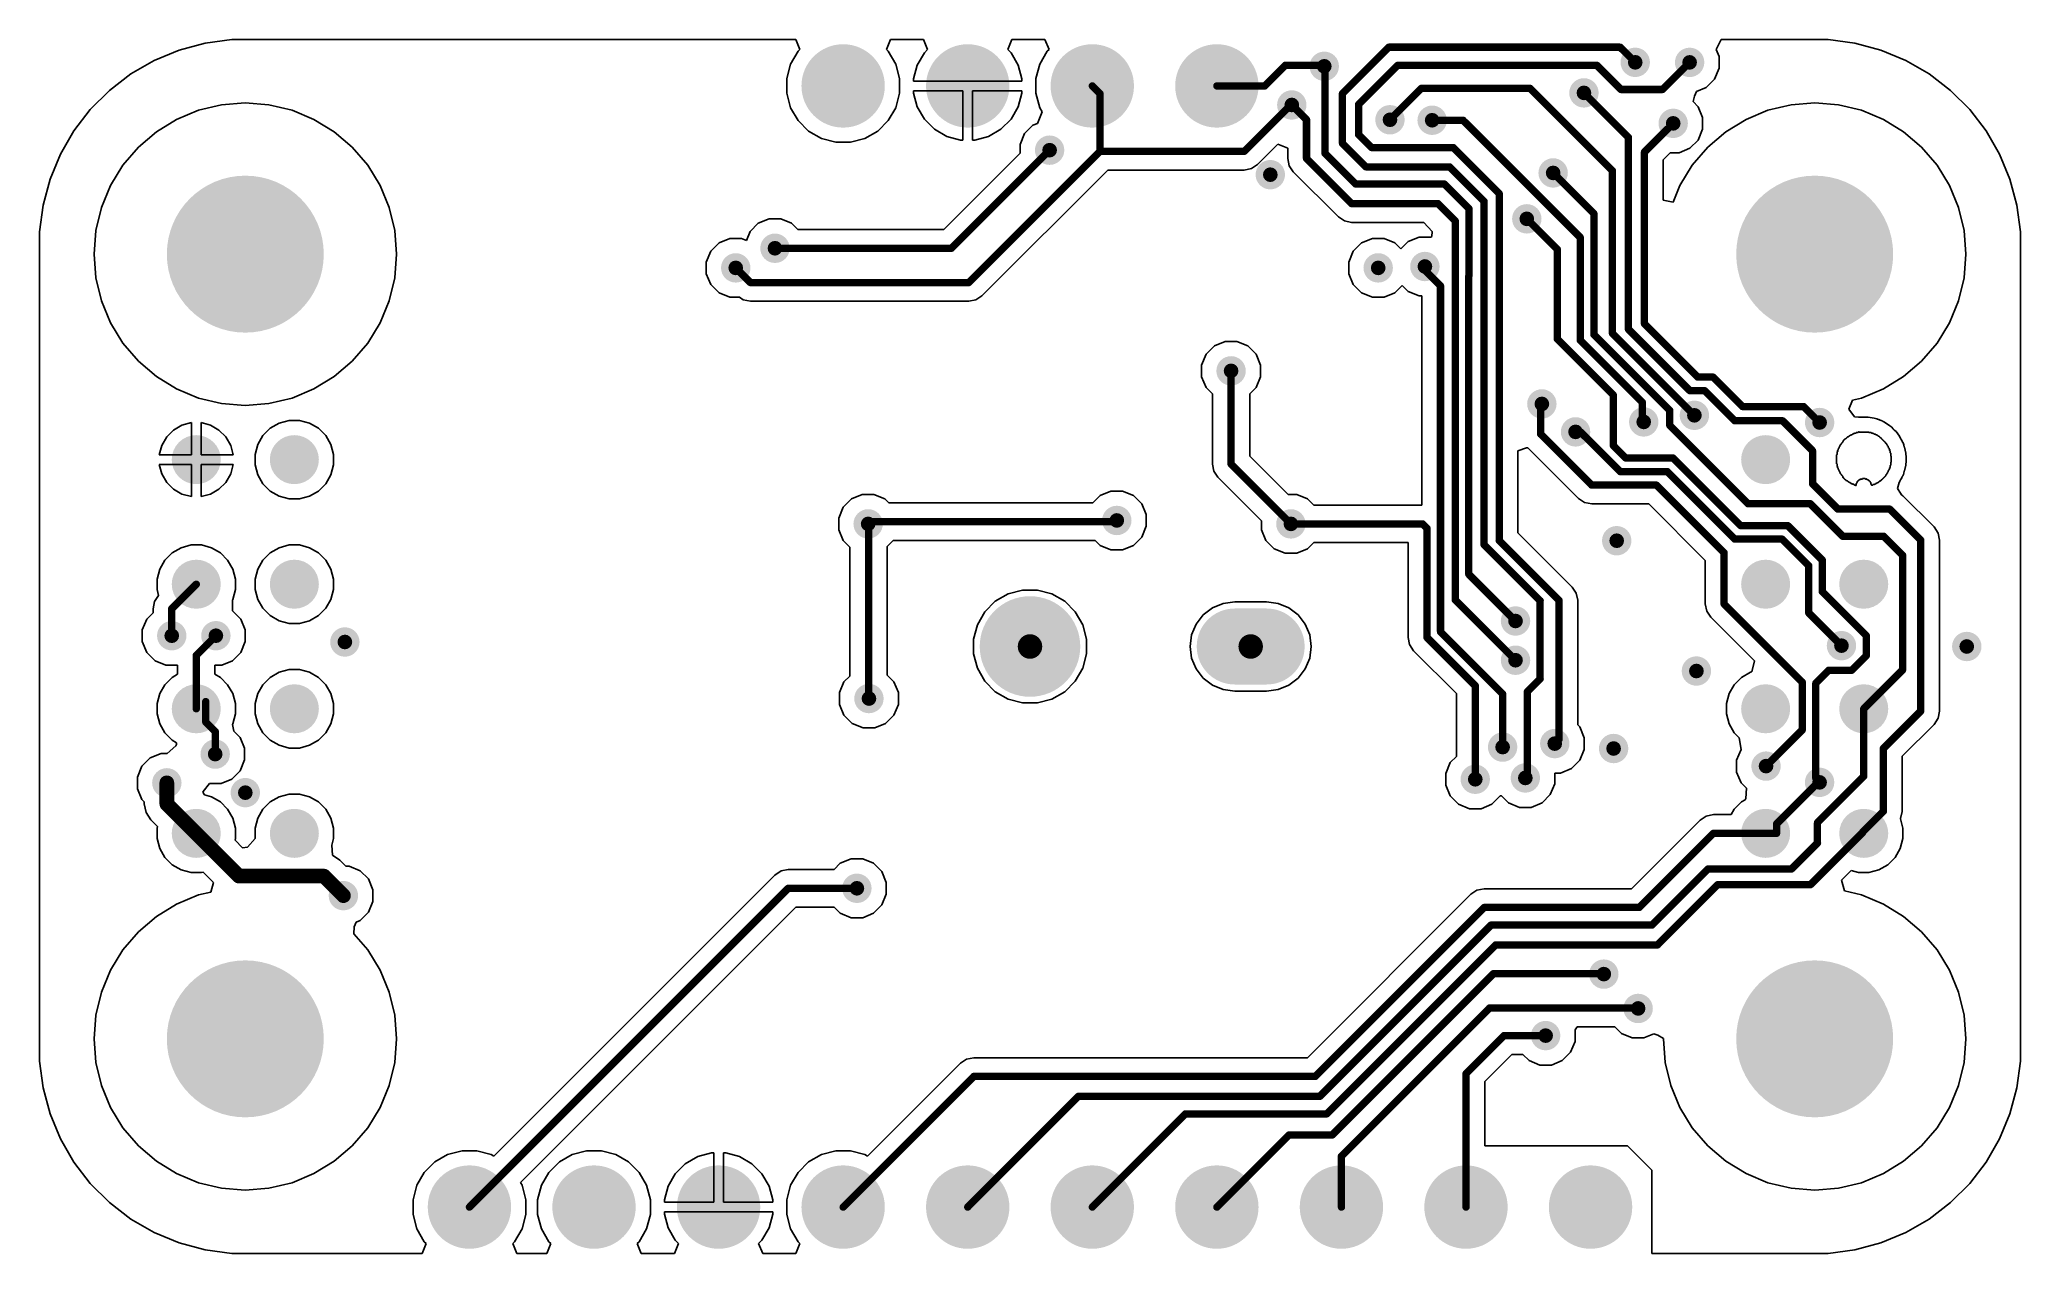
# Model space of a CAD drawing. Header units: inches. Extents: x 0.3 to 40.7, y 0.3 to 25.1.
import ezdxf

# ---------------------------------------------------------------- set-up
doc = ezdxf.new("R2010")
doc.units = ezdxf.units.IN
for name, color, linetype in [('BOTTOM', 5, 'Continuous'), ('Pad Holes', 156, 'Continuous'), ('Via Holes', 16, 'Continuous')]:
    doc.layers.add(name, color=color, linetype=linetype)

# ---------------------------------------------------------------- blocks, each defined once
blk = doc.blocks.new('TP_1_00MM_B_2431')
at = {"layer": 'BOTTOM'}
h = blk.add_hatch(color=5, dxfattribs=at)
edge = h.paths.add_edge_path()
edge.add_arc((0, 0), 0.5, 0, 360)
blk = doc.blocks.new('TP_1_00MM_B_2432')
at = {"layer": 'BOTTOM'}
h = blk.add_hatch(color=5, dxfattribs=at)
edge = h.paths.add_edge_path()
edge.add_arc((0, 0), 0.5, 0, 360)
blk = doc.blocks.new('TP_1_00MM_B_2433')
at = {"layer": 'BOTTOM'}
h = blk.add_hatch(color=5, dxfattribs=at)
edge = h.paths.add_edge_path()
edge.add_arc((0, 0), 0.5, 0, 360)
blk = doc.blocks.new('TP_1_00MM_B_2434')
at = {"layer": 'BOTTOM'}
h = blk.add_hatch(color=5, dxfattribs=at)
edge = h.paths.add_edge_path()
edge.add_arc((0, 0), 0.5, 0, 360)
blk = doc.blocks.new('TP_1_00MM_B_2435')
at = {"layer": 'BOTTOM'}
h = blk.add_hatch(color=5, dxfattribs=at)
edge = h.paths.add_edge_path()
edge.add_arc((0, 0), 0.5, 0, 360)
blk = doc.blocks.new('TP_1_00MM_B_2436')
at = {"layer": 'BOTTOM'}
h = blk.add_hatch(color=5, dxfattribs=at)
edge = h.paths.add_edge_path()
edge.add_arc((0, 0), 0.5, 0, 360)
blk = doc.blocks.new('TP_1_00MM_B_2437')
at = {"layer": 'BOTTOM'}
h = blk.add_hatch(color=5, dxfattribs=at)
edge = h.paths.add_edge_path()
edge.add_arc((0, 0), 0.5, 0, 360)
blk = doc.blocks.new('TP_1_00MM_B_2438')
at = {"layer": 'BOTTOM'}
h = blk.add_hatch(color=5, dxfattribs=at)
edge = h.paths.add_edge_path()
edge.add_arc((0, 0), 0.5, 0, 360)
blk = doc.blocks.new('TP_1_00MM_B_2439')
at = {"layer": 'BOTTOM'}
h = blk.add_hatch(color=5, dxfattribs=at)
edge = h.paths.add_edge_path()
edge.add_arc((0, 0), 0.5, 0, 360)
blk = doc.blocks.new('TP_1_00MM_B_2440')
at = {"layer": 'BOTTOM'}
h = blk.add_hatch(color=5, dxfattribs=at)
edge = h.paths.add_edge_path()
edge.add_arc((0, 0), 0.5, 0, 360)
blk = doc.blocks.new('TP_1_00MM_B_2441')
at = {"layer": 'BOTTOM'}
h = blk.add_hatch(color=5, dxfattribs=at)
edge = h.paths.add_edge_path()
edge.add_arc((0, 0), 0.5, 0, 360)
blk = doc.blocks.new('TP_1_00MM_B_2442')
at = {"layer": 'BOTTOM'}
h = blk.add_hatch(color=5, dxfattribs=at)
edge = h.paths.add_edge_path()
edge.add_arc((0, 0), 0.5, 0, 360)
blk = doc.blocks.new('TP_1_00MM_B_2443')
at = {"layer": 'BOTTOM'}
h = blk.add_hatch(color=5, dxfattribs=at)
edge = h.paths.add_edge_path()
edge.add_arc((0, 0), 0.5, 0, 360)
blk = doc.blocks.new('TP_1_00MM_B_2444')
at = {"layer": 'BOTTOM'}
h = blk.add_hatch(color=5, dxfattribs=at)
edge = h.paths.add_edge_path()
edge.add_arc((0, 0), 0.5, 0, 360)
blk = doc.blocks.new('TP_1_00MM_B_2445')
at = {"layer": 'BOTTOM'}
h = blk.add_hatch(color=5, dxfattribs=at)
edge = h.paths.add_edge_path()
edge.add_arc((0, 0), 0.5, 0, 360)
blk = doc.blocks.new('PEC11J_9215F_S0015_2446')
at = {"layer": 'BOTTOM'}
h = blk.add_hatch(color=5, dxfattribs=at)
edge = h.paths.add_edge_path()
edge.add_arc((0, 0), 0.25, 0, 360)
h = blk.add_hatch(color=5, dxfattribs=at)
edge = h.paths.add_edge_path()
edge.add_arc((0, -4.5), 0.25, 0, 360)
at = {"layer": 'Pad Holes'}
h = blk.add_hatch(color=7, dxfattribs=at)
edge = h.paths.add_edge_path()
edge.add_arc((0, 0), 1.025, 0, 360)
h = blk.add_hatch(color=7, dxfattribs=at)
edge = h.paths.add_edge_path()
edge.add_arc((0, -4.825), 0.775, 180, 360)
edge.add_line((0.775, -4.825), (0.775, -4.175))
edge.add_arc((0, -4.175), 0.775, 0, 180)
edge.add_line((-0.775, -4.175), (-0.775, -4.825))
blk = doc.blocks.new('PIN_HEADER_2_54___VERT__1_4POS_F_________1_2447')
at = {"layer": 'BOTTOM'}
h = blk.add_hatch(color=5, dxfattribs=at)
edge = h.paths.add_edge_path()
edge.add_arc((-3.81, 0), 0.85, 0, 360)
h = blk.add_hatch(color=5, dxfattribs=at)
edge = h.paths.add_edge_path()
edge.add_arc((-1.27, 0), 0.85, 0, 360)
h = blk.add_hatch(color=5, dxfattribs=at)
edge = h.paths.add_edge_path()
edge.add_arc((1.27, 0), 0.85, 0, 360)
h = blk.add_hatch(color=5, dxfattribs=at)
edge = h.paths.add_edge_path()
edge.add_arc((3.81, 0), 0.85, 0, 360)
at = {"layer": 'Pad Holes'}
h = blk.add_hatch(color=7, dxfattribs=at)
edge = h.paths.add_edge_path()
edge.add_arc((-3.81, 0), 0.5, 0, 360)
h = blk.add_hatch(color=7, dxfattribs=at)
edge = h.paths.add_edge_path()
edge.add_arc((-1.27, 0), 0.5, 0, 360)
h = blk.add_hatch(color=7, dxfattribs=at)
edge = h.paths.add_edge_path()
edge.add_arc((1.27, 0), 0.5, 0, 360)
h = blk.add_hatch(color=7, dxfattribs=at)
edge = h.paths.add_edge_path()
edge.add_arc((3.81, 0), 0.5, 0, 360)
blk = doc.blocks.new('PIN_HEADER_2_54___VERT__1_10POS_2448')
at = {"layer": 'BOTTOM'}
h = blk.add_hatch(color=5, dxfattribs=at)
edge = h.paths.add_edge_path()
edge.add_arc((-11.43, 0), 0.85, 0, 360)
h = blk.add_hatch(color=5, dxfattribs=at)
edge = h.paths.add_edge_path()
edge.add_arc((-8.89, 0), 0.85, 0, 360)
h = blk.add_hatch(color=5, dxfattribs=at)
edge = h.paths.add_edge_path()
edge.add_arc((-6.35, 0), 0.85, 0, 360)
h = blk.add_hatch(color=5, dxfattribs=at)
edge = h.paths.add_edge_path()
edge.add_arc((-3.81, 0), 0.85, 0, 360)
h = blk.add_hatch(color=5, dxfattribs=at)
edge = h.paths.add_edge_path()
edge.add_arc((-1.27, 0), 0.85, 0, 360)
h = blk.add_hatch(color=5, dxfattribs=at)
edge = h.paths.add_edge_path()
edge.add_arc((1.27, 0), 0.85, 0, 360)
h = blk.add_hatch(color=5, dxfattribs=at)
edge = h.paths.add_edge_path()
edge.add_arc((3.81, 0), 0.85, 0, 360)
h = blk.add_hatch(color=5, dxfattribs=at)
edge = h.paths.add_edge_path()
edge.add_arc((6.35, 0), 0.85, 0, 360)
h = blk.add_hatch(color=5, dxfattribs=at)
edge = h.paths.add_edge_path()
edge.add_arc((8.89, 0), 0.85, 0, 360)
h = blk.add_hatch(color=5, dxfattribs=at)
edge = h.paths.add_edge_path()
edge.add_arc((11.43, 0), 0.85, 0, 360)
at = {"layer": 'Pad Holes'}
h = blk.add_hatch(color=7, dxfattribs=at)
edge = h.paths.add_edge_path()
edge.add_arc((-11.43, 0), 0.5, 0, 360)
h = blk.add_hatch(color=7, dxfattribs=at)
edge = h.paths.add_edge_path()
edge.add_arc((-8.89, 0), 0.5, 0, 360)
h = blk.add_hatch(color=7, dxfattribs=at)
edge = h.paths.add_edge_path()
edge.add_arc((-6.35, 0), 0.5, 0, 360)
h = blk.add_hatch(color=7, dxfattribs=at)
edge = h.paths.add_edge_path()
edge.add_arc((-3.81, 0), 0.5, 0, 360)
h = blk.add_hatch(color=7, dxfattribs=at)
edge = h.paths.add_edge_path()
edge.add_arc((-1.27, 0), 0.5, 0, 360)
h = blk.add_hatch(color=7, dxfattribs=at)
edge = h.paths.add_edge_path()
edge.add_arc((1.27, 0), 0.5, 0, 360)
h = blk.add_hatch(color=7, dxfattribs=at)
edge = h.paths.add_edge_path()
edge.add_arc((3.81, 0), 0.5, 0, 360)
h = blk.add_hatch(color=7, dxfattribs=at)
edge = h.paths.add_edge_path()
edge.add_arc((6.35, 0), 0.5, 0, 360)
h = blk.add_hatch(color=7, dxfattribs=at)
edge = h.paths.add_edge_path()
edge.add_arc((8.89, 0), 0.5, 0, 360)
h = blk.add_hatch(color=7, dxfattribs=at)
edge = h.paths.add_edge_path()
edge.add_arc((11.43, 0), 0.5, 0, 360)

msp = doc.modelspace()

# ---------------------------------------------------------------- hatches: boundary and pattern name
at = {"layer": 'BOTTOM'}
h = msp.add_hatch(color=5, dxfattribs=at)
edge = h.paths.add_edge_path()
edge.add_arc((26.5, 24.51), 0.3, 0, 360)
h = msp.add_hatch(color=5, dxfattribs=at)
edge = h.paths.add_edge_path()
edge.add_arc((32.841, 24.591), 0.3, 0, 360)
h = msp.add_hatch(color=5, dxfattribs=at)
edge = h.paths.add_edge_path()
edge.add_arc((33.95, 24.59), 0.3, 0, 360)
h = msp.add_hatch(color=5, dxfattribs=at)
edge = h.paths.add_edge_path()
edge.add_arc((31.795, 23.968), 0.3, 0, 360)
h = msp.add_hatch(color=5, dxfattribs=at)
edge = h.paths.add_edge_path()
edge.add_arc((25.838, 23.722), 0.3, 0, 360)
h = msp.add_hatch(color=5, dxfattribs=at)
edge = h.paths.add_edge_path()
edge.add_arc((27.84, 23.42), 0.3, 0, 360)
h = msp.add_hatch(color=5, dxfattribs=at)
edge = h.paths.add_edge_path()
edge.add_arc((28.7, 23.41), 0.3, 0, 360)
h = msp.add_hatch(color=5, dxfattribs=at)
edge = h.paths.add_edge_path()
edge.add_arc((33.615, 23.347), 0.3, 0, 360)
h = msp.add_hatch(color=5, dxfattribs=at)
edge = h.paths.add_edge_path()
edge.add_arc((20.9, 22.8), 0.3, 0, 360)
h = msp.add_hatch(color=5, dxfattribs=at)
edge = h.paths.add_edge_path()
edge.add_arc((31.167, 22.336), 0.3, 0, 360)
h = msp.add_hatch(color=5, dxfattribs=at)
edge = h.paths.add_edge_path()
edge.add_arc((25.4, 22.3), 0.3, 0, 360)
h = msp.add_hatch(color=5, dxfattribs=at)
edge = h.paths.add_edge_path()
edge.add_arc((4.5, 20.68), 1.5, 0, 360)
h = msp.add_hatch(color=5, dxfattribs=at)
edge = h.paths.add_edge_path()
edge.add_arc((36.5, 20.68), 1.5, 0, 360)
h = msp.add_hatch(color=5, dxfattribs=at)
edge = h.paths.add_edge_path()
edge.add_arc((30.63, 21.4), 0.3, 0, 360)
h = msp.add_hatch(color=5, dxfattribs=at)
edge = h.paths.add_edge_path()
edge.add_arc((15.3, 20.8), 0.3, 0, 360)
h = msp.add_hatch(color=5, dxfattribs=at)
edge = h.paths.add_edge_path()
edge.add_arc((14.5, 20.4), 0.3, 0, 360)
h = msp.add_hatch(color=5, dxfattribs=at)
edge = h.paths.add_edge_path()
edge.add_arc((27.6, 20.4), 0.3, 0, 360)
h = msp.add_hatch(color=5, dxfattribs=at)
edge = h.paths.add_edge_path()
edge.add_arc((28.552, 20.428), 0.3, 0, 360)
h = msp.add_hatch(color=5, dxfattribs=at)
edge = h.paths.add_edge_path()
edge.add_arc((24.6, 18.3), 0.3, 0, 360)
h = msp.add_hatch(color=5, dxfattribs=at)
edge = h.paths.add_edge_path()
edge.add_arc((30.937, 17.626), 0.3, 0, 360)
h = msp.add_hatch(color=5, dxfattribs=at)
edge = h.paths.add_edge_path()
edge.add_arc((33.014, 17.259), 0.3, 0, 360)
h = msp.add_hatch(color=5, dxfattribs=at)
edge = h.paths.add_edge_path()
edge.add_arc((34.047, 17.394), 0.3, 0, 360)
h = msp.add_hatch(color=5, dxfattribs=at)
edge = h.paths.add_edge_path()
edge.add_arc((36.601, 17.247), 0.3, 0, 360)
h = msp.add_hatch(color=5, dxfattribs=at)
edge = h.paths.add_edge_path()
edge.add_arc((31.624, 17.056), 0.3, 0, 360)
h = msp.add_hatch(color=5, dxfattribs=at)
edge = h.paths.add_edge_path()
edge.add_arc((17.2, 15.18), 0.3, 0, 360)
h = msp.add_hatch(color=5, dxfattribs=at)
edge = h.paths.add_edge_path()
edge.add_arc((22.27, 15.25), 0.3, 0, 360)
h = msp.add_hatch(color=5, dxfattribs=at)
edge = h.paths.add_edge_path()
edge.add_arc((25.82, 15.18), 0.3, 0, 360)
h = msp.add_hatch(color=5, dxfattribs=at)
edge = h.paths.add_edge_path()
edge.add_arc((32.463, 14.837), 0.3, 0, 360)
h = msp.add_hatch(color=5, dxfattribs=at)
edge = h.paths.add_edge_path()
edge.add_arc((30.4, 13.2), 0.3, 0, 360)
h = msp.add_hatch(color=5, dxfattribs=at)
edge = h.paths.add_edge_path()
edge.add_arc((3, 12.9), 0.3, 0, 360)
h = msp.add_hatch(color=5, dxfattribs=at)
edge = h.paths.add_edge_path()
edge.add_arc((3.9, 12.9), 0.3, 0, 360)
h = msp.add_hatch(color=5, dxfattribs=at)
edge = h.paths.add_edge_path()
edge.add_arc((6.53, 12.772), 0.3, 0, 360)
h = msp.add_hatch(color=5, dxfattribs=at)
edge = h.paths.add_edge_path()
edge.add_arc((37.046, 12.697), 0.3, 0, 360)
h = msp.add_hatch(color=5, dxfattribs=at)
edge = h.paths.add_edge_path()
edge.add_arc((39.601, 12.68), 0.3, 0, 360)
h = msp.add_hatch(color=5, dxfattribs=at)
edge = h.paths.add_edge_path()
edge.add_arc((30.4, 12.4), 0.3, 0, 360)
h = msp.add_hatch(color=5, dxfattribs=at)
edge = h.paths.add_edge_path()
edge.add_arc((34.088, 12.18), 0.3, 0, 360)
h = msp.add_hatch(color=5, dxfattribs=at)
edge = h.paths.add_edge_path()
edge.add_arc((17.216, 11.619), 0.3, 0, 360)
h = msp.add_hatch(color=5, dxfattribs=at)
edge = h.paths.add_edge_path()
edge.add_arc((30.137, 10.629), 0.3, 0, 360)
h = msp.add_hatch(color=5, dxfattribs=at)
edge = h.paths.add_edge_path()
edge.add_arc((31.2, 10.7), 0.3, 0, 360)
h = msp.add_hatch(color=5, dxfattribs=at)
edge = h.paths.add_edge_path()
edge.add_arc((3.886, 10.486), 0.3, 0, 360)
h = msp.add_hatch(color=5, dxfattribs=at)
edge = h.paths.add_edge_path()
edge.add_arc((32.4, 10.6), 0.3, 0, 360)
h = msp.add_hatch(color=5, dxfattribs=at)
edge = h.paths.add_edge_path()
edge.add_arc((35.508, 10.241), 0.3, 0, 360)
h = msp.add_hatch(color=5, dxfattribs=at)
edge = h.paths.add_edge_path()
edge.add_arc((2.9, 9.9), 0.3, 0, 360)
h = msp.add_hatch(color=5, dxfattribs=at)
edge = h.paths.add_edge_path()
edge.add_arc((29.579, 9.973), 0.3, 0, 360)
h = msp.add_hatch(color=5, dxfattribs=at)
edge = h.paths.add_edge_path()
edge.add_arc((30.6, 10), 0.3, 0, 360)
h = msp.add_hatch(color=5, dxfattribs=at)
edge = h.paths.add_edge_path()
edge.add_arc((36.6, 9.91), 0.3, 0, 360)
h = msp.add_hatch(color=5, dxfattribs=at)
edge = h.paths.add_edge_path()
edge.add_arc((4.5, 9.7), 0.3, 0, 360)
h = msp.add_hatch(color=5, dxfattribs=at)
edge = h.paths.add_edge_path()
edge.add_arc((6.5, 7.6), 0.3, 0, 360)
h = msp.add_hatch(color=5, dxfattribs=at)
edge = h.paths.add_edge_path()
edge.add_arc((16.97, 7.75), 0.3, 0, 360)
h = msp.add_hatch(color=5, dxfattribs=at)
edge = h.paths.add_edge_path()
edge.add_arc((4.5, 4.68), 1.5, 0, 360)
h = msp.add_hatch(color=5, dxfattribs=at)
edge = h.paths.add_edge_path()
edge.add_arc((32.2, 6), 0.3, 0, 360)
h = msp.add_hatch(color=5, dxfattribs=at)
edge = h.paths.add_edge_path()
edge.add_arc((36.5, 4.68), 1.5, 0, 360)
h = msp.add_hatch(color=5, dxfattribs=at)
edge = h.paths.add_edge_path()
edge.add_arc((32.9, 5.3), 0.3, 0, 360)
h = msp.add_hatch(color=5, dxfattribs=at)
edge = h.paths.add_edge_path()
edge.add_arc((31.014, 4.746), 0.3, 0, 360)
at = {"layer": 'Pad Holes'}
h = msp.add_hatch(color=7, dxfattribs=at)
edge = h.paths.add_edge_path()
edge.add_arc((4.5, 20.68), 1.6, 0, 360)
h = msp.add_hatch(color=7, dxfattribs=at)
edge = h.paths.add_edge_path()
edge.add_arc((36.5, 20.68), 1.6, 0, 360)
h = msp.add_hatch(color=7, dxfattribs=at)
edge = h.paths.add_edge_path()
edge.add_arc((4.5, 4.68), 1.6, 0, 360)
h = msp.add_hatch(color=7, dxfattribs=at)
edge = h.paths.add_edge_path()
edge.add_arc((36.5, 4.68), 1.6, 0, 360)
at = {"layer": 'Via Holes'}
h = msp.add_hatch(color=7, dxfattribs=at)
edge = h.paths.add_edge_path()
edge.add_arc((26.5, 24.51), 0.15, 0, 360)
h = msp.add_hatch(color=7, dxfattribs=at)
edge = h.paths.add_edge_path()
edge.add_arc((32.841, 24.591), 0.15, 0, 360)
h = msp.add_hatch(color=7, dxfattribs=at)
edge = h.paths.add_edge_path()
edge.add_arc((33.95, 24.59), 0.15, 0, 360)
h = msp.add_hatch(color=7, dxfattribs=at)
edge = h.paths.add_edge_path()
edge.add_arc((25.838, 23.722), 0.15, 0, 360)
h = msp.add_hatch(color=7, dxfattribs=at)
edge = h.paths.add_edge_path()
edge.add_arc((31.795, 23.968), 0.15, 0, 360)
h = msp.add_hatch(color=7, dxfattribs=at)
edge = h.paths.add_edge_path()
edge.add_arc((27.84, 23.42), 0.15, 0, 360)
h = msp.add_hatch(color=7, dxfattribs=at)
edge = h.paths.add_edge_path()
edge.add_arc((28.7, 23.41), 0.15, 0, 360)
h = msp.add_hatch(color=7, dxfattribs=at)
edge = h.paths.add_edge_path()
edge.add_arc((33.615, 23.347), 0.15, 0, 360)
h = msp.add_hatch(color=7, dxfattribs=at)
edge = h.paths.add_edge_path()
edge.add_arc((20.9, 22.8), 0.15, 0, 360)
h = msp.add_hatch(color=7, dxfattribs=at)
edge = h.paths.add_edge_path()
edge.add_arc((25.4, 22.3), 0.15, 0, 360)
h = msp.add_hatch(color=7, dxfattribs=at)
edge = h.paths.add_edge_path()
edge.add_arc((31.167, 22.336), 0.15, 0, 360)
h = msp.add_hatch(color=7, dxfattribs=at)
edge = h.paths.add_edge_path()
edge.add_arc((30.63, 21.4), 0.15, 0, 360)
h = msp.add_hatch(color=7, dxfattribs=at)
edge = h.paths.add_edge_path()
edge.add_arc((15.3, 20.8), 0.15, 0, 360)
h = msp.add_hatch(color=7, dxfattribs=at)
edge = h.paths.add_edge_path()
edge.add_arc((14.5, 20.4), 0.15, 0, 360)
h = msp.add_hatch(color=7, dxfattribs=at)
edge = h.paths.add_edge_path()
edge.add_arc((27.6, 20.4), 0.15, 0, 360)
h = msp.add_hatch(color=7, dxfattribs=at)
edge = h.paths.add_edge_path()
edge.add_arc((28.552, 20.428), 0.15, 0, 360)
h = msp.add_hatch(color=7, dxfattribs=at)
edge = h.paths.add_edge_path()
edge.add_arc((24.6, 18.3), 0.15, 0, 360)
h = msp.add_hatch(color=7, dxfattribs=at)
edge = h.paths.add_edge_path()
edge.add_arc((30.937, 17.626), 0.15, 0, 360)
h = msp.add_hatch(color=7, dxfattribs=at)
edge = h.paths.add_edge_path()
edge.add_arc((33.014, 17.259), 0.15, 0, 360)
h = msp.add_hatch(color=7, dxfattribs=at)
edge = h.paths.add_edge_path()
edge.add_arc((34.047, 17.394), 0.15, 0, 360)
h = msp.add_hatch(color=7, dxfattribs=at)
edge = h.paths.add_edge_path()
edge.add_arc((36.601, 17.247), 0.15, 0, 360)
h = msp.add_hatch(color=7, dxfattribs=at)
edge = h.paths.add_edge_path()
edge.add_arc((31.624, 17.056), 0.15, 0, 360)
h = msp.add_hatch(color=7, dxfattribs=at)
edge = h.paths.add_edge_path()
edge.add_arc((22.27, 15.25), 0.15, 0, 360)
h = msp.add_hatch(color=7, dxfattribs=at)
edge = h.paths.add_edge_path()
edge.add_arc((17.2, 15.18), 0.15, 0, 360)
h = msp.add_hatch(color=7, dxfattribs=at)
edge = h.paths.add_edge_path()
edge.add_arc((25.82, 15.18), 0.15, 0, 360)
h = msp.add_hatch(color=7, dxfattribs=at)
edge = h.paths.add_edge_path()
edge.add_arc((32.463, 14.837), 0.15, 0, 360)
h = msp.add_hatch(color=7, dxfattribs=at)
edge = h.paths.add_edge_path()
edge.add_arc((30.4, 13.2), 0.15, 0, 360)
h = msp.add_hatch(color=7, dxfattribs=at)
edge = h.paths.add_edge_path()
edge.add_arc((3, 12.9), 0.15, 0, 360)
h = msp.add_hatch(color=7, dxfattribs=at)
edge = h.paths.add_edge_path()
edge.add_arc((3.9, 12.9), 0.15, 0, 360)
h = msp.add_hatch(color=7, dxfattribs=at)
edge = h.paths.add_edge_path()
edge.add_arc((6.53, 12.772), 0.15, 0, 360)
h = msp.add_hatch(color=7, dxfattribs=at)
edge = h.paths.add_edge_path()
edge.add_arc((30.4, 12.4), 0.15, 0, 360)
h = msp.add_hatch(color=7, dxfattribs=at)
edge = h.paths.add_edge_path()
edge.add_arc((37.046, 12.697), 0.15, 0, 360)
h = msp.add_hatch(color=7, dxfattribs=at)
edge = h.paths.add_edge_path()
edge.add_arc((39.601, 12.68), 0.15, 0, 360)
h = msp.add_hatch(color=7, dxfattribs=at)
edge = h.paths.add_edge_path()
edge.add_arc((34.088, 12.18), 0.15, 0, 360)
h = msp.add_hatch(color=7, dxfattribs=at)
edge = h.paths.add_edge_path()
edge.add_arc((17.216, 11.619), 0.15, 0, 360)
h = msp.add_hatch(color=7, dxfattribs=at)
edge = h.paths.add_edge_path()
edge.add_arc((3.886, 10.486), 0.15, 0, 360)
h = msp.add_hatch(color=7, dxfattribs=at)
edge = h.paths.add_edge_path()
edge.add_arc((30.137, 10.629), 0.15, 0, 360)
h = msp.add_hatch(color=7, dxfattribs=at)
edge = h.paths.add_edge_path()
edge.add_arc((31.2, 10.7), 0.15, 0, 360)
h = msp.add_hatch(color=7, dxfattribs=at)
edge = h.paths.add_edge_path()
edge.add_arc((32.4, 10.6), 0.15, 0, 360)
h = msp.add_hatch(color=7, dxfattribs=at)
edge = h.paths.add_edge_path()
edge.add_arc((29.579, 9.973), 0.15, 0, 360)
h = msp.add_hatch(color=7, dxfattribs=at)
edge = h.paths.add_edge_path()
edge.add_arc((30.6, 10), 0.15, 0, 360)
h = msp.add_hatch(color=7, dxfattribs=at)
edge = h.paths.add_edge_path()
edge.add_arc((35.508, 10.241), 0.15, 0, 360)
h = msp.add_hatch(color=7, dxfattribs=at)
edge = h.paths.add_edge_path()
edge.add_arc((2.9, 9.9), 0.15, 0, 360)
h = msp.add_hatch(color=7, dxfattribs=at)
edge = h.paths.add_edge_path()
edge.add_arc((4.5, 9.7), 0.15, 0, 360)
h = msp.add_hatch(color=7, dxfattribs=at)
edge = h.paths.add_edge_path()
edge.add_arc((36.6, 9.91), 0.15, 0, 360)
h = msp.add_hatch(color=7, dxfattribs=at)
edge = h.paths.add_edge_path()
edge.add_arc((6.5, 7.6), 0.15, 0, 360)
h = msp.add_hatch(color=7, dxfattribs=at)
edge = h.paths.add_edge_path()
edge.add_arc((16.97, 7.75), 0.15, 0, 360)
h = msp.add_hatch(color=7, dxfattribs=at)
edge = h.paths.add_edge_path()
edge.add_arc((32.2, 6), 0.15, 0, 360)
h = msp.add_hatch(color=7, dxfattribs=at)
edge = h.paths.add_edge_path()
edge.add_arc((32.9, 5.3), 0.15, 0, 360)
h = msp.add_hatch(color=7, dxfattribs=at)
edge = h.paths.add_edge_path()
edge.add_arc((31.014, 4.746), 0.15, 0, 360)

# ---------------------------------------------------------------- linework, layer by layer
at = {"layer": 'BOTTOM'}
for p, q in [((3.68, 24.982), (4.225, 25.054)), ((4.225, 25.054), (4.5, 25.054)), ((4.5, 25.054), (15.725, 25.054)), ((15.725, 25.054), (15.808, 24.854)), ((17.572, 24.854), (17.655, 25.054)), ((17.655, 25.054), (18.33, 25.054)), ((18.33, 25.054), (18.413, 24.854)), ((20.047, 24.854), (20.13, 25.054)), ((20.13, 25.054), (20.805, 25.054)), ((20.805, 25.054), (20.888, 24.854)), ((34.49, 24.854), (34.596, 25.054)), ((34.596, 25.054), (36.5, 25.054)), ((36.5, 25.054), (36.775, 25.054)), ((36.775, 25.054), (37.32, 24.982)), ((2.641, 24.63), (3.149, 24.84)), ((3.149, 24.84), (3.68, 24.982)), ((15.77, 24.816), (15.618, 24.554)), ((15.808, 24.854), (15.77, 24.816)), ((17.61, 24.816), (17.572, 24.854)), ((17.762, 24.554), (17.61, 24.816)), ((18.347, 24.788), (18.201, 24.536)), ((18.413, 24.854), (18.347, 24.788)), ((20.113, 24.788), (20.047, 24.854)), ((20.259, 24.536), (20.113, 24.788)), ((20.85, 24.816), (20.698, 24.554)), ((20.888, 24.854), (20.85, 24.816)), ((34.55, 24.709), (34.49, 24.854)), ((34.55, 24.471), (34.55, 24.709)), ((37.32, 24.982), (37.851, 24.84)), ((37.851, 24.84), (38.359, 24.63)), ((1.729, 24.02), (2.165, 24.355)), ((2.165, 24.355), (2.641, 24.63)), ((15.618, 24.554), (15.54, 24.261)), ((15.54, 24.261), (15.54, 23.959)), ((17.84, 24.261), (17.762, 24.554)), ((17.84, 23.959), (17.84, 24.261)), ((18.201, 24.536), (18.126, 24.255)), ((18.126, 24.255), (18.126, 24.21)), ((20.334, 24.255), (20.259, 24.536)), ((20.334, 24.21), (20.334, 24.255)), ((20.698, 24.554), (20.62, 24.261)), ((20.62, 24.261), (20.62, 23.959)), ((34.29, 24.081), (34.459, 24.25)), ((34.459, 24.25), (34.55, 24.471)), ((38.359, 24.63), (38.835, 24.355)), ((38.835, 24.355), (39.271, 24.02)), ((1.34, 23.631), (1.729, 24.02)), ((15.54, 23.959), (15.618, 23.666)), ((17.762, 23.666), (17.84, 23.959)), ((18.126, 24.21), (20.334, 24.21)), ((19.13, 24.01), (18.126, 24.01)), ((18.126, 24.01), (18.126, 23.965)), ((18.126, 23.965), (18.201, 23.684)), ((19.13, 23.006), (19.13, 24.01)), ((20.334, 24.01), (19.33, 24.01)), ((19.33, 24.01), (19.33, 23.006)), ((20.259, 23.684), (20.334, 23.965)), ((20.334, 23.965), (20.334, 24.01)), ((20.62, 23.959), (20.698, 23.666)), ((34.021, 23.79), (34.047, 23.9)), ((34.047, 23.9), (34.092, 23.999)), ((34.092, 23.999), (34.29, 24.081)), ((39.271, 24.02), (39.66, 23.631)), ((1.005, 23.195), (1.34, 23.631)), ((3.1, 23.428), (2.687, 23.175)), ((3.547, 23.614), (3.1, 23.428)), ((4.017, 23.727), (3.547, 23.614)), ((4.5, 23.765), (4.017, 23.727)), ((4.983, 23.727), (4.5, 23.765)), ((5.453, 23.614), (4.983, 23.727)), ((5.9, 23.428), (5.453, 23.614)), ((6.313, 23.175), (5.9, 23.428)), ((15.618, 23.666), (15.77, 23.404)), ((17.61, 23.404), (17.762, 23.666)), ((18.201, 23.684), (18.347, 23.432)), ((18.347, 23.432), (18.552, 23.227)), ((19.908, 23.227), (20.113, 23.432)), ((20.113, 23.432), (20.259, 23.684)), ((20.745, 23.584), (20.652, 23.347)), ((20.698, 23.666), (20.745, 23.585)), ((20.745, 23.585), (20.745, 23.584)), ((34.123, 23.687), (34.021, 23.79)), ((34.215, 23.467), (34.123, 23.687)), ((34.215, 23.228), (34.215, 23.467)), ((35.1, 23.428), (34.687, 23.175)), ((35.547, 23.614), (35.1, 23.428)), ((36.018, 23.727), (35.547, 23.614)), ((36.5, 23.765), (36.018, 23.727)), ((36.983, 23.727), (36.5, 23.765)), ((37.453, 23.614), (36.983, 23.727)), ((37.9, 23.428), (37.453, 23.614)), ((38.313, 23.175), (37.9, 23.428)), ((39.66, 23.631), (39.995, 23.195)), ((0.73, 22.719), (1.005, 23.195)), ((2.687, 23.175), (2.319, 22.861)), ((6.681, 22.861), (6.313, 23.175)), ((15.77, 23.404), (15.984, 23.19)), ((15.984, 23.19), (16.246, 23.038)), ((16.246, 23.038), (16.539, 22.96)), ((16.841, 22.96), (17.134, 23.038)), ((17.134, 23.038), (17.396, 23.19)), ((17.396, 23.19), (17.61, 23.404)), ((18.552, 23.227), (18.804, 23.081)), ((18.804, 23.081), (19.085, 23.006)), ((19.375, 23.006), (19.656, 23.081)), ((19.656, 23.081), (19.908, 23.227)), ((20.391, 23.14), (20.3, 22.919)), ((20.56, 23.309), (20.391, 23.14)), ((20.652, 23.347), (20.56, 23.309)), ((34.123, 23.007), (34.215, 23.228)), ((34.687, 23.175), (34.319, 22.861)), ((38.681, 22.861), (38.313, 23.175)), ((39.995, 23.195), (40.27, 22.719)), ((0.52, 22.211), (0.73, 22.719)), ((2.319, 22.861), (2.005, 22.493)), ((6.995, 22.493), (6.681, 22.861)), ((16.539, 22.96), (16.841, 22.96)), ((20.3, 22.741), (18.742, 21.182)), ((19.085, 23.006), (19.13, 23.006)), ((19.33, 23.006), (19.375, 23.006)), ((20.3, 22.919), (20.3, 22.741)), ((25.139, 22.506), (25.556, 22.923)), ((25.556, 22.923), (25.756, 22.84)), ((25.756, 22.84), (25.756, 22.629)), ((25.756, 22.629), (25.785, 22.483)), ((33.411, 22.603), (33.555, 22.747)), ((33.555, 22.747), (33.734, 22.747)), ((33.734, 22.747), (33.955, 22.839)), ((33.955, 22.839), (34.123, 23.007)), ((34.319, 22.861), (34.005, 22.493)), ((38.995, 22.493), (38.681, 22.861)), ((40.27, 22.719), (40.48, 22.211)), ((2.005, 22.493), (1.752, 22.08)), ((7.248, 22.08), (6.995, 22.493)), ((19.52, 19.83), (22.085, 22.394)), ((22.085, 22.394), (24.869, 22.394)), ((24.869, 22.394), (25.015, 22.423)), ((25.015, 22.423), (25.139, 22.506)), ((25.785, 22.483), (25.868, 22.359)), ((25.868, 22.359), (26.787, 21.44)), ((33.411, 21.781), (33.411, 22.603)), ((34.005, 22.493), (33.752, 22.08)), ((39.248, 22.08), (38.995, 22.493)), ((0.378, 21.68), (0.52, 22.211)), ((1.752, 22.08), (1.566, 21.633)), ((7.434, 21.633), (7.248, 22.08)), ((33.752, 22.08), (33.611, 21.742)), ((39.434, 21.633), (39.248, 22.08)), ((40.48, 22.211), (40.622, 21.68)), ((0.306, 21.135), (0.378, 21.68)), ((1.566, 21.633), (1.453, 21.163)), ((7.547, 21.163), (7.434, 21.633)), ((26.787, 21.44), (26.911, 21.357)), ((33.611, 21.742), (33.411, 21.781)), ((39.547, 21.163), (39.434, 21.633)), ((40.622, 21.68), (40.694, 21.135)), ((0.306, 20.86), (0.306, 21.135)), ((1.453, 21.163), (1.416, 20.68)), ((7.585, 20.68), (7.547, 21.163)), ((14.791, 21.14), (14.717, 20.96)), ((14.96, 21.309), (14.791, 21.14)), ((15.181, 21.4), (14.96, 21.309)), ((15.419, 21.4), (15.181, 21.4)), ((15.64, 21.309), (15.419, 21.4)), ((15.766, 21.182), (15.64, 21.309)), ((18.742, 21.182), (15.766, 21.182)), ((26.911, 21.357), (27.058, 21.328)), ((27.058, 21.328), (28.528, 21.328)), ((28.433, 21.028), (28.212, 20.936)), ((28.671, 21.028), (28.433, 21.028)), ((28.528, 21.328), (28.699, 21.144)), ((28.691, 21.041), (28.671, 21.028)), ((28.699, 21.144), (28.691, 21.041)), ((39.585, 20.68), (39.547, 21.163)), ((40.694, 21.135), (40.694, 20.86)), ((0.306, 4.5), (0.306, 20.86)), ((1.416, 20.68), (1.453, 20.197)), ((7.547, 20.197), (7.585, 20.68)), ((13.991, 20.74), (13.9, 20.519)), ((14.16, 20.909), (13.991, 20.74)), ((14.381, 21), (14.16, 20.909)), ((14.619, 21), (14.381, 21)), ((14.717, 20.96), (14.619, 21)), ((27.091, 20.74), (27, 20.519)), ((27.26, 20.909), (27.091, 20.74)), ((27.481, 21), (27.26, 20.909)), ((27.719, 21), (27.481, 21)), ((27.94, 20.909), (27.719, 21)), ((28.062, 20.786), (27.94, 20.909)), ((28.212, 20.936), (28.062, 20.786)), ((39.547, 20.197), (39.585, 20.68)), ((40.694, 20.86), (40.694, 4.5)), ((1.453, 20.197), (1.566, 19.727)), ((7.434, 19.727), (7.547, 20.197)), ((13.9, 20.519), (13.9, 20.281)), ((13.9, 20.281), (13.991, 20.06)), ((27, 20.519), (27, 20.281)), ((27, 20.281), (27.091, 20.06)), ((39.434, 19.727), (39.547, 20.197)), ((13.991, 20.06), (14.16, 19.891)), ((14.16, 19.891), (14.381, 19.8)), ((14.381, 19.8), (14.574, 19.8)), ((14.574, 19.8), (14.654, 19.747)), ((19.396, 19.747), (19.52, 19.83)), ((27.091, 20.06), (27.26, 19.891)), ((27.26, 19.891), (27.481, 19.8)), ((27.481, 19.8), (27.719, 19.8)), ((27.719, 19.8), (27.94, 19.891)), ((27.94, 19.891), (28.09, 20.041)), ((28.09, 20.041), (28.212, 19.919)), ((28.212, 19.919), (28.433, 19.828)), ((28.433, 19.828), (28.488, 19.828)), ((28.488, 19.828), (28.488, 15.562)), ((1.566, 19.727), (1.752, 19.28)), ((7.248, 19.28), (7.434, 19.727)), ((14.654, 19.747), (14.8, 19.718)), ((14.8, 19.718), (19.25, 19.718)), ((19.25, 19.718), (19.396, 19.747)), ((39.248, 19.28), (39.434, 19.727)), ((1.752, 19.28), (2.005, 18.867)), ((6.995, 18.867), (7.248, 19.28)), ((38.995, 18.867), (39.248, 19.28)), ((2.005, 18.867), (2.319, 18.499)), ((6.681, 18.499), (6.995, 18.867)), ((24.091, 18.64), (24, 18.419)), ((24.26, 18.809), (24.091, 18.64)), ((24.481, 18.9), (24.26, 18.809)), ((24.719, 18.9), (24.481, 18.9)), ((24.94, 18.809), (24.719, 18.9)), ((25.109, 18.64), (24.94, 18.809)), ((25.2, 18.419), (25.109, 18.64)), ((38.681, 18.499), (38.995, 18.867)), ((2.319, 18.499), (2.687, 18.185)), ((2.687, 18.185), (3.1, 17.932)), ((5.9, 17.932), (6.313, 18.185)), ((6.313, 18.185), (6.681, 18.499)), ((24, 18.419), (24, 18.181)), ((24, 18.181), (24.091, 17.96)), ((25.109, 17.96), (25.2, 18.181)), ((25.2, 18.181), (25.2, 18.419)), ((37.9, 17.932), (38.313, 18.185)), ((38.313, 18.185), (38.681, 18.499)), ((3.1, 17.932), (3.547, 17.746)), ((5.453, 17.746), (5.9, 17.932)), ((24.091, 17.96), (24.218, 17.834)), ((24.218, 17.834), (24.218, 16.4)), ((24.982, 17.834), (25.109, 17.96)), ((24.982, 16.558), (24.982, 17.834)), ((37.453, 17.746), (37.9, 17.932)), ((3.547, 17.746), (4.017, 17.633)), ((4.017, 17.633), (4.5, 17.596)), ((4.5, 17.596), (4.983, 17.633)), ((4.983, 17.633), (5.453, 17.746)), ((37.198, 17.522), (37.272, 17.703)), ((37.31, 17.363), (37.198, 17.522)), ((37.272, 17.703), (37.453, 17.746)), ((3.037, 17.093), (2.897, 16.953)), ((3.209, 17.193), (3.037, 17.093)), ((3.4, 17.244), (3.209, 17.193)), ((3.4, 16.59), (3.4, 17.244)), ((3.791, 17.193), (3.6, 17.244)), ((3.6, 17.244), (3.6, 16.59)), ((3.963, 17.093), (3.791, 17.193)), ((4.103, 16.953), (3.963, 17.093)), ((4.86, 16.981), (4.755, 16.799)), ((5.009, 17.13), (4.86, 16.981)), ((5.191, 17.235), (5.009, 17.13)), ((5.395, 17.29), (5.191, 17.235)), ((5.605, 17.29), (5.395, 17.29)), ((5.809, 17.235), (5.605, 17.29)), ((5.991, 17.13), (5.809, 17.235)), ((6.14, 16.981), (5.991, 17.13)), ((6.246, 16.799), (6.14, 16.981)), ((37.196, 16.961), (37.196, 16.968)), ((37.196, 16.968), (37.203, 16.968)), ((37.203, 16.968), (37.203, 16.974)), ((37.203, 16.974), (37.216, 16.974)), ((37.216, 16.974), (37.216, 16.981)), ((37.216, 16.981), (37.223, 16.981)), ((37.223, 16.981), (37.223, 16.987)), ((37.223, 16.987), (37.243, 16.987)), ((37.243, 16.987), (37.243, 16.994)), ((37.243, 16.994), (37.263, 16.994)), ((37.263, 16.994), (37.263, 17.007)), ((37.263, 17.007), (37.282, 17.007)), ((37.282, 17.007), (37.282, 17.014)), ((37.282, 17.014), (37.289, 17.014)), ((37.289, 17.014), (37.289, 17.02)), ((37.289, 17.02), (37.315, 17.02)), ((37.395, 17.359), (37.31, 17.363)), ((37.315, 17.02), (37.315, 17.027)), ((37.315, 17.027), (37.349, 17.027)), ((37.349, 17.027), (37.349, 17.04)), ((37.349, 17.04), (37.388, 17.04)), ((37.388, 17.04), (37.388, 17.047)), ((37.388, 17.047), (37.395, 17.047)), ((37.408, 17.359), (37.395, 17.359)), ((37.395, 17.047), (37.395, 17.054)), ((37.395, 17.054), (37.408, 17.054)), ((37.441, 17.353), (37.408, 17.359)), ((37.408, 17.054), (37.408, 17.047)), ((37.408, 17.047), (37.587, 17.047)), ((37.553, 17.353), (37.441, 17.353)), ((37.587, 17.359), (37.553, 17.353)), ((37.593, 17.359), (37.587, 17.359)), ((37.587, 17.047), (37.587, 17.054)), ((37.587, 17.054), (37.593, 17.054)), ((37.71, 17.336), (37.593, 17.359)), ((37.593, 17.054), (37.593, 17.047)), ((37.593, 17.047), (37.606, 17.047)), ((37.606, 17.047), (37.606, 17.04)), ((37.606, 17.04), (37.653, 17.04)), ((37.653, 17.04), (37.653, 17.034)), ((37.653, 17.034), (37.659, 17.034)), ((37.659, 17.034), (37.659, 17.027)), ((37.659, 17.027), (37.686, 17.027)), ((37.686, 17.027), (37.686, 17.02)), ((37.686, 17.02), (37.706, 17.02)), ((37.706, 17.02), (37.706, 17.014)), ((37.706, 17.014), (37.712, 17.014)), ((37.713, 17.334), (37.71, 17.336)), ((37.712, 17.014), (37.712, 17.007)), ((37.712, 17.007), (37.739, 17.007)), ((37.77, 17.323), (37.713, 17.334)), ((37.739, 17.007), (37.739, 17.001)), ((37.739, 17.001), (37.745, 17.001)), ((37.745, 17.001), (37.745, 16.994)), ((37.745, 16.994), (37.765, 16.994)), ((37.765, 16.994), (37.765, 16.987)), ((37.765, 16.987), (37.778, 16.987)), ((37.784, 17.313), (37.77, 17.323)), ((37.778, 16.987), (37.778, 16.981)), ((37.778, 16.981), (37.785, 16.981)), ((37.803, 17.31), (37.784, 17.313)), ((37.785, 16.981), (37.785, 16.974)), ((37.785, 16.974), (37.792, 16.974)), ((37.792, 16.974), (37.792, 16.968)), ((37.792, 16.968), (37.812, 16.968)), ((37.809, 17.306), (37.803, 17.31)), ((37.823, 17.303), (37.809, 17.306)), ((37.812, 16.968), (37.812, 16.961)), ((37.837, 17.294), (37.823, 17.303)), ((37.856, 17.29), (37.837, 17.294)), ((37.873, 17.279), (37.856, 17.29)), ((37.882, 17.277), (37.873, 17.279)), ((37.891, 17.271), (37.882, 17.277)), ((37.896, 17.27), (37.891, 17.271)), ((37.924, 17.251), (37.896, 17.27)), ((37.929, 17.25), (37.924, 17.251)), ((38.028, 17.184), (37.929, 17.25)), ((38.03, 17.18), (38.028, 17.184)), ((38.074, 17.151), (38.03, 17.18)), ((38.09, 17.127), (38.074, 17.151)), ((38.094, 17.124), (38.09, 17.127)), ((38.097, 17.12), (38.094, 17.124)), ((38.101, 17.118), (38.097, 17.12)), ((38.103, 17.114), (38.101, 17.118)), ((38.107, 17.111), (38.103, 17.114)), ((38.11, 17.107), (38.107, 17.111)), ((38.114, 17.104), (38.11, 17.107)), ((38.116, 17.101), (38.114, 17.104)), ((38.12, 17.098), (38.116, 17.101)), ((38.123, 17.094), (38.12, 17.098)), ((38.127, 17.091), (38.123, 17.094)), ((38.13, 17.087), (38.127, 17.091)), ((38.134, 17.085), (38.13, 17.087)), ((38.136, 17.081), (38.134, 17.085)), ((38.16, 17.065), (38.136, 17.081)), ((38.226, 16.966), (38.16, 17.065)), ((38.226, 16.965), (38.226, 16.966)), ((38.253, 16.926), (38.226, 16.965)), ((2.797, 16.781), (2.746, 16.59)), ((2.746, 16.59), (3.4, 16.59)), ((2.897, 16.953), (2.797, 16.781)), ((3.6, 16.59), (4.254, 16.59)), ((4.203, 16.781), (4.103, 16.953)), ((4.254, 16.59), (4.203, 16.781)), ((4.755, 16.799), (4.7, 16.595)), ((4.7, 16.595), (4.7, 16.385)), ((6.3, 16.595), (6.246, 16.799)), ((6.3, 16.385), (6.3, 16.595)), ((30.449, 16.669), (30.621, 16.732)), ((30.449, 14.999), (30.449, 16.669)), ((30.621, 16.732), (30.649, 16.733)), ((30.649, 16.733), (31.682, 15.699)), ((36.945, 16.405), (36.945, 16.591)), ((36.945, 16.591), (36.952, 16.591)), ((36.952, 16.591), (36.952, 16.597)), ((36.952, 16.597), (36.958, 16.597)), ((36.958, 16.597), (36.958, 16.65)), ((36.958, 16.65), (36.965, 16.65)), ((36.965, 16.663), (36.965, 16.677)), ((36.965, 16.677), (36.971, 16.677)), ((36.971, 16.663), (36.965, 16.663)), ((36.965, 16.65), (36.965, 16.657)), ((36.965, 16.657), (36.971, 16.657)), ((36.971, 16.677), (36.971, 16.683)), ((36.971, 16.683), (36.978, 16.683)), ((36.971, 16.657), (36.971, 16.663)), ((36.978, 16.683), (36.978, 16.71)), ((36.978, 16.71), (36.985, 16.71)), ((36.985, 16.71), (36.985, 16.716)), ((36.985, 16.716), (36.991, 16.716)), ((36.991, 16.716), (36.991, 16.729)), ((36.991, 16.729), (36.998, 16.729)), ((36.998, 16.729), (36.998, 16.749)), ((36.998, 16.749), (37.005, 16.749)), ((37.005, 16.749), (37.005, 16.756)), ((37.005, 16.756), (37.011, 16.756)), ((37.011, 16.756), (37.011, 16.776)), ((37.011, 16.776), (37.018, 16.776)), ((37.018, 16.776), (37.018, 16.789)), ((37.018, 16.789), (37.024, 16.789)), ((37.024, 16.789), (37.024, 16.796)), ((37.024, 16.796), (37.031, 16.796)), ((37.031, 16.796), (37.031, 16.802)), ((37.031, 16.802), (37.038, 16.802)), ((37.038, 16.802), (37.038, 16.809)), ((37.038, 16.809), (37.044, 16.809)), ((37.044, 16.809), (37.044, 16.829)), ((37.044, 16.829), (37.051, 16.829)), ((37.051, 16.829), (37.051, 16.835)), ((37.051, 16.835), (37.057, 16.835)), ((37.057, 16.835), (37.057, 16.842)), ((37.057, 16.842), (37.064, 16.842)), ((37.064, 16.842), (37.064, 16.849)), ((37.064, 16.849), (37.071, 16.849)), ((37.071, 16.849), (37.071, 16.855)), ((37.071, 16.855), (37.077, 16.855)), ((37.077, 16.855), (37.077, 16.862)), ((37.077, 16.862), (37.084, 16.862)), ((37.084, 16.862), (37.084, 16.882)), ((37.084, 16.882), (37.097, 16.882)), ((37.097, 16.882), (37.097, 16.895)), ((37.097, 16.895), (37.104, 16.895)), ((37.104, 16.895), (37.104, 16.901)), ((37.104, 16.901), (37.117, 16.901)), ((37.117, 16.901), (37.117, 16.915)), ((37.117, 16.915), (37.137, 16.915)), ((37.137, 16.915), (37.137, 16.921)), ((37.137, 16.921), (37.143, 16.921)), ((37.143, 16.921), (37.143, 16.928)), ((37.143, 16.928), (37.15, 16.928)), ((37.15, 16.928), (37.15, 16.935)), ((37.15, 16.935), (37.157, 16.935)), ((37.157, 16.935), (37.157, 16.941)), ((37.157, 16.941), (37.163, 16.941)), ((37.163, 16.941), (37.163, 16.948)), ((37.163, 16.948), (37.17, 16.948)), ((37.17, 16.948), (37.17, 16.954)), ((37.17, 16.954), (37.19, 16.954)), ((37.19, 16.954), (37.19, 16.961)), ((37.19, 16.961), (37.196, 16.961)), ((37.812, 16.961), (37.818, 16.961)), ((37.818, 16.961), (37.818, 16.954)), ((37.818, 16.954), (37.825, 16.954)), ((37.825, 16.954), (37.825, 16.948)), ((37.825, 16.948), (37.831, 16.948)), ((37.831, 16.948), (37.831, 16.941)), ((37.831, 16.941), (37.845, 16.941)), ((37.845, 16.941), (37.845, 16.935)), ((37.845, 16.935), (37.858, 16.935)), ((37.858, 16.935), (37.858, 16.921)), ((37.858, 16.921), (37.864, 16.921)), ((37.864, 16.921), (37.864, 16.915)), ((37.864, 16.915), (37.871, 16.915)), ((37.871, 16.915), (37.871, 16.908)), ((37.871, 16.908), (37.878, 16.908)), ((37.878, 16.908), (37.878, 16.901)), ((37.878, 16.901), (37.884, 16.901)), ((37.884, 16.901), (37.884, 16.895)), ((37.884, 16.895), (37.891, 16.895)), ((37.891, 16.895), (37.891, 16.888)), ((37.891, 16.888), (37.898, 16.888)), ((37.898, 16.888), (37.898, 16.882)), ((37.898, 16.882), (37.904, 16.882)), ((37.904, 16.882), (37.904, 16.875)), ((37.904, 16.875), (37.911, 16.875)), ((37.911, 16.875), (37.911, 16.868)), ((37.911, 16.868), (37.917, 16.868)), ((37.917, 16.868), (37.917, 16.862)), ((37.917, 16.862), (37.924, 16.862)), ((37.924, 16.862), (37.924, 16.855)), ((37.924, 16.855), (37.931, 16.855)), ((37.931, 16.855), (37.931, 16.849)), ((37.931, 16.849), (37.944, 16.849)), ((37.944, 16.849), (37.944, 16.829)), ((37.944, 16.829), (37.95, 16.829)), ((37.95, 16.829), (37.95, 16.822)), ((37.95, 16.822), (37.957, 16.822)), ((37.957, 16.822), (37.957, 16.815)), ((37.957, 16.815), (37.964, 16.815)), ((37.964, 16.815), (37.964, 16.809)), ((37.964, 16.809), (37.97, 16.809)), ((37.97, 16.809), (37.97, 16.789)), ((37.97, 16.789), (37.977, 16.789)), ((37.977, 16.789), (37.977, 16.782)), ((37.977, 16.782), (37.984, 16.782)), ((37.984, 16.782), (37.984, 16.763)), ((37.984, 16.763), (37.997, 16.763)), ((37.997, 16.763), (37.997, 16.743)), ((37.997, 16.743), (38.003, 16.743)), ((38.003, 16.743), (38.003, 16.723)), ((38.003, 16.723), (38.017, 16.723)), ((38.017, 16.723), (38.017, 16.703)), ((38.017, 16.703), (38.023, 16.703)), ((38.023, 16.703), (38.023, 16.696)), ((38.023, 16.696), (38.03, 16.696)), ((38.03, 16.69), (38.023, 16.69)), ((38.023, 16.69), (38.023, 16.677)), ((38.023, 16.677), (38.03, 16.677)), ((38.03, 16.696), (38.03, 16.69)), ((38.03, 16.677), (38.03, 16.67)), ((38.03, 16.67), (38.036, 16.67)), ((38.036, 16.67), (38.036, 16.63)), ((38.036, 16.63), (38.043, 16.63)), ((38.043, 16.63), (38.043, 16.624)), ((38.043, 16.624), (38.05, 16.624)), ((38.05, 16.624), (38.05, 16.564)), ((38.05, 16.564), (38.056, 16.564)), ((38.056, 16.564), (38.056, 16.465)), ((38.255, 16.916), (38.253, 16.926)), ((38.266, 16.899), (38.255, 16.916)), ((38.279, 16.88), (38.266, 16.899)), ((38.266, 16.899), (38.266, 16.899)), ((38.282, 16.865), (38.279, 16.88)), ((38.286, 16.86), (38.282, 16.865)), ((38.299, 16.84), (38.286, 16.86)), ((38.286, 16.86), (38.286, 16.86)), ((38.301, 16.83), (38.299, 16.84)), ((38.312, 16.813), (38.301, 16.83)), ((38.317, 16.79), (38.312, 16.813)), ((38.319, 16.787), (38.317, 16.79)), ((38.327, 16.749), (38.319, 16.787)), ((38.332, 16.741), (38.327, 16.749)), ((38.356, 16.624), (38.332, 16.741)), ((38.356, 16.597), (38.356, 16.624)), ((38.362, 16.564), (38.356, 16.597)), ((38.362, 16.438), (38.362, 16.564)), ((3.4, 16.39), (2.746, 16.39)), ((2.746, 16.39), (2.797, 16.199)), ((2.797, 16.199), (2.897, 16.027)), ((3.4, 15.736), (3.4, 16.39)), ((4.254, 16.39), (3.6, 16.39)), ((3.6, 16.39), (3.6, 15.736)), ((4.103, 16.027), (4.203, 16.199)), ((4.203, 16.199), (4.254, 16.39)), ((4.7, 16.385), (4.755, 16.181)), ((4.755, 16.181), (4.86, 15.999)), ((6.14, 15.999), (6.246, 16.181)), ((6.246, 16.181), (6.3, 16.385)), ((24.218, 16.4), (24.247, 16.254)), ((24.247, 16.254), (24.33, 16.13)), ((25.761, 15.78), (24.982, 16.558)), ((36.958, 16.405), (36.945, 16.405)), ((36.958, 16.352), (36.958, 16.405)), ((36.965, 16.352), (36.958, 16.352)), ((36.965, 16.346), (36.965, 16.352)), ((36.971, 16.346), (36.965, 16.346)), ((36.965, 16.326), (36.965, 16.339)), ((36.965, 16.339), (36.971, 16.339)), ((36.971, 16.326), (36.965, 16.326)), ((36.971, 16.339), (36.971, 16.346)), ((36.971, 16.319), (36.971, 16.326)), ((36.978, 16.319), (36.971, 16.319)), ((36.978, 16.286), (36.978, 16.319)), ((36.991, 16.286), (36.978, 16.286)), ((36.991, 16.266), (36.991, 16.286)), ((36.998, 16.266), (36.991, 16.266)), ((36.998, 16.247), (36.998, 16.266)), ((37.011, 16.247), (36.998, 16.247)), ((37.011, 16.227), (37.011, 16.247)), ((37.018, 16.227), (37.011, 16.227)), ((37.018, 16.207), (37.018, 16.227)), ((37.024, 16.207), (37.018, 16.207)), ((37.024, 16.2), (37.024, 16.207)), ((37.031, 16.2), (37.024, 16.2)), ((37.031, 16.194), (37.031, 16.2)), ((37.038, 16.194), (37.031, 16.194)), ((37.038, 16.187), (37.038, 16.194)), ((37.044, 16.187), (37.038, 16.187)), ((37.044, 16.174), (37.044, 16.187)), ((37.051, 16.174), (37.044, 16.174)), ((37.051, 16.167), (37.051, 16.174)), ((37.057, 16.167), (37.051, 16.167)), ((37.057, 16.161), (37.057, 16.167)), ((37.064, 16.161), (37.057, 16.161)), ((37.064, 16.154), (37.064, 16.161)), ((37.95, 16.161), (37.944, 16.161)), ((37.944, 16.161), (37.944, 16.154)), ((37.957, 16.18), (37.95, 16.18)), ((37.95, 16.18), (37.95, 16.161)), ((37.964, 16.187), (37.957, 16.187)), ((37.957, 16.187), (37.957, 16.18)), ((37.97, 16.194), (37.964, 16.194)), ((37.964, 16.194), (37.964, 16.187)), ((37.977, 16.207), (37.97, 16.207)), ((37.97, 16.207), (37.97, 16.194)), ((37.984, 16.213), (37.977, 16.213)), ((37.977, 16.213), (37.977, 16.207)), ((37.99, 16.233), (37.984, 16.233)), ((37.984, 16.233), (37.984, 16.213)), ((37.997, 16.24), (37.99, 16.24)), ((37.99, 16.24), (37.99, 16.233)), ((38.003, 16.26), (37.997, 16.26)), ((37.997, 16.26), (37.997, 16.24)), ((38.01, 16.273), (38.003, 16.273)), ((38.003, 16.273), (38.003, 16.26)), ((38.017, 16.28), (38.01, 16.28)), ((38.01, 16.28), (38.01, 16.273)), ((38.023, 16.299), (38.017, 16.299)), ((38.017, 16.299), (38.017, 16.28)), ((38.03, 16.326), (38.023, 16.326)), ((38.023, 16.326), (38.023, 16.313)), ((38.023, 16.313), (38.03, 16.313)), ((38.03, 16.306), (38.023, 16.306)), ((38.023, 16.306), (38.023, 16.299)), ((38.036, 16.333), (38.03, 16.333)), ((38.03, 16.333), (38.03, 16.326)), ((38.03, 16.313), (38.03, 16.306)), ((38.043, 16.372), (38.036, 16.372)), ((38.036, 16.372), (38.036, 16.333)), ((38.05, 16.379), (38.043, 16.379)), ((38.043, 16.379), (38.043, 16.372)), ((38.056, 16.438), (38.05, 16.438)), ((38.05, 16.438), (38.05, 16.379)), ((38.056, 16.465), (38.056, 16.458)), ((38.056, 16.458), (38.056, 16.438)), ((38.286, 16.143), (38.299, 16.163)), ((38.299, 16.163), (38.301, 16.172)), ((38.301, 16.172), (38.312, 16.189)), ((38.312, 16.189), (38.317, 16.213)), ((38.317, 16.213), (38.319, 16.215)), ((38.319, 16.215), (38.327, 16.253)), ((38.327, 16.253), (38.332, 16.262)), ((38.332, 16.262), (38.356, 16.379)), ((38.356, 16.405), (38.362, 16.438)), ((38.356, 16.379), (38.356, 16.405)), ((2.897, 16.027), (3.037, 15.887)), ((3.037, 15.887), (3.209, 15.787)), ((3.209, 15.787), (3.4, 15.736)), ((3.6, 15.736), (3.791, 15.787)), ((3.791, 15.787), (3.963, 15.887)), ((3.963, 15.887), (4.103, 16.027)), ((4.86, 15.999), (5.009, 15.85)), ((5.009, 15.85), (5.191, 15.745)), ((5.809, 15.745), (5.991, 15.85)), ((5.991, 15.85), (6.14, 15.999)), ((17.081, 15.78), (16.86, 15.689)), ((17.319, 15.78), (17.081, 15.78)), ((17.54, 15.689), (17.319, 15.78)), ((21.93, 15.759), (21.779, 15.607)), ((22.151, 15.85), (21.93, 15.759)), ((22.389, 15.85), (22.151, 15.85)), ((22.61, 15.759), (22.389, 15.85)), ((22.779, 15.59), (22.61, 15.759)), ((24.33, 16.13), (25.22, 15.239)), ((25.939, 15.78), (25.761, 15.78)), ((26.16, 15.689), (25.939, 15.78)), ((37.071, 16.154), (37.064, 16.154)), ((37.071, 16.134), (37.071, 16.154)), ((37.077, 16.134), (37.071, 16.134)), ((37.077, 16.127), (37.077, 16.134)), ((37.084, 16.127), (37.077, 16.127)), ((37.084, 16.121), (37.084, 16.127)), ((37.091, 16.121), (37.084, 16.121)), ((37.091, 16.114), (37.091, 16.121)), ((37.097, 16.114), (37.091, 16.114)), ((37.097, 16.108), (37.097, 16.114)), ((37.104, 16.108), (37.097, 16.108)), ((37.104, 16.101), (37.104, 16.108)), ((37.11, 16.101), (37.104, 16.101)), ((37.11, 16.094), (37.11, 16.101)), ((37.117, 16.094), (37.11, 16.094)), ((37.117, 16.088), (37.117, 16.094)), ((37.124, 16.088), (37.117, 16.088)), ((37.124, 16.081), (37.124, 16.088)), ((37.13, 16.081), (37.124, 16.081)), ((37.13, 16.075), (37.13, 16.081)), ((37.137, 16.075), (37.13, 16.075)), ((37.137, 16.068), (37.137, 16.075)), ((37.157, 16.068), (37.137, 16.068)), ((37.157, 16.055), (37.157, 16.068)), ((37.17, 16.055), (37.157, 16.055)), ((37.17, 16.048), (37.17, 16.055)), ((37.177, 16.048), (37.17, 16.048)), ((37.177, 16.041), (37.177, 16.048)), ((37.183, 16.041), (37.177, 16.041)), ((37.183, 16.035), (37.183, 16.041)), ((37.196, 16.035), (37.183, 16.035)), ((37.196, 16.028), (37.196, 16.035)), ((37.203, 16.028), (37.196, 16.028)), ((37.203, 16.022), (37.203, 16.028)), ((37.223, 16.022), (37.203, 16.022)), ((37.223, 16.015), (37.223, 16.022)), ((37.229, 16.015), (37.223, 16.015)), ((37.229, 16.008), (37.229, 16.015)), ((37.236, 16.008), (37.229, 16.008)), ((37.236, 16.002), (37.236, 16.008)), ((37.256, 16.002), (37.236, 16.002)), ((37.256, 15.989), (37.256, 16.002)), ((37.269, 15.989), (37.256, 15.989)), ((37.282, 15.995), (37.269, 15.995)), ((37.269, 15.995), (37.269, 15.989)), ((37.282, 15.989), (37.282, 15.995)), ((37.289, 15.989), (37.282, 15.989)), ((37.289, 15.982), (37.289, 15.989)), ((37.302, 15.982), (37.289, 15.982)), ((37.302, 15.975), (37.302, 15.982)), ((37.309, 15.975), (37.302, 15.975)), ((37.309, 15.969), (37.309, 15.975)), ((37.335, 15.969), (37.309, 15.969)), ((37.335, 15.962), (37.335, 15.969)), ((37.349, 15.962), (37.335, 15.962)), ((37.355, 16.002), (37.349, 16.002)), ((37.349, 16.002), (37.349, 15.962)), ((37.362, 16.008), (37.355, 16.008)), ((37.355, 16.008), (37.355, 16.002)), ((37.368, 16.022), (37.362, 16.022)), ((37.362, 16.022), (37.362, 16.008)), ((37.375, 16.041), (37.368, 16.041)), ((37.368, 16.041), (37.368, 16.022)), ((37.382, 16.048), (37.375, 16.048)), ((37.375, 16.048), (37.375, 16.041)), ((37.388, 16.055), (37.382, 16.055)), ((37.382, 16.055), (37.382, 16.048)), ((37.395, 16.061), (37.388, 16.061)), ((37.388, 16.061), (37.388, 16.055)), ((37.401, 16.068), (37.395, 16.068)), ((37.395, 16.068), (37.395, 16.061)), ((37.408, 16.075), (37.401, 16.075)), ((37.401, 16.075), (37.401, 16.068)), ((37.415, 16.081), (37.408, 16.081)), ((37.408, 16.081), (37.408, 16.075)), ((37.435, 16.088), (37.415, 16.088)), ((37.415, 16.088), (37.415, 16.081)), ((37.441, 16.094), (37.435, 16.094)), ((37.435, 16.094), (37.435, 16.088)), ((37.448, 16.101), (37.441, 16.101)), ((37.441, 16.101), (37.441, 16.094)), ((37.448, 16.094), (37.448, 16.101)), ((37.474, 16.094), (37.448, 16.094)), ((37.527, 16.108), (37.474, 16.108)), ((37.474, 16.108), (37.474, 16.094)), ((37.527, 16.101), (37.527, 16.108)), ((37.534, 16.101), (37.527, 16.101)), ((37.534, 16.094), (37.534, 16.101)), ((37.547, 16.094), (37.534, 16.094)), ((37.554, 16.101), (37.547, 16.101)), ((37.547, 16.101), (37.547, 16.094)), ((37.554, 16.094), (37.554, 16.101)), ((37.56, 16.094), (37.554, 16.094)), ((37.56, 16.088), (37.56, 16.094)), ((37.58, 16.088), (37.56, 16.088)), ((37.58, 16.081), (37.58, 16.088)), ((37.587, 16.081), (37.58, 16.081)), ((37.587, 16.075), (37.587, 16.081)), ((37.6, 16.075), (37.587, 16.075)), ((37.6, 16.068), (37.6, 16.075)), ((37.606, 16.068), (37.6, 16.068)), ((37.606, 16.061), (37.606, 16.068)), ((37.613, 16.061), (37.606, 16.061)), ((37.613, 16.055), (37.613, 16.061)), ((37.62, 16.055), (37.613, 16.055)), ((37.62, 16.048), (37.62, 16.055)), ((37.626, 16.048), (37.62, 16.048)), ((37.626, 16.041), (37.626, 16.048)), ((37.633, 16.041), (37.626, 16.041)), ((37.633, 16.028), (37.633, 16.041)), ((37.64, 16.028), (37.633, 16.028)), ((37.64, 16.022), (37.64, 16.028)), ((37.646, 16.022), (37.64, 16.022)), ((37.646, 15.995), (37.646, 16.022)), ((37.653, 15.995), (37.646, 15.995)), ((37.653, 15.975), (37.653, 15.995)), ((37.659, 15.975), (37.653, 15.975)), ((37.659, 15.969), (37.659, 15.975)), ((37.686, 15.969), (37.659, 15.969)), ((37.719, 15.982), (37.686, 15.982)), ((37.686, 15.982), (37.686, 15.969)), ((37.739, 15.989), (37.719, 15.989)), ((37.719, 15.989), (37.719, 15.982)), ((37.759, 16.002), (37.739, 16.002)), ((37.739, 16.002), (37.739, 15.989)), ((37.765, 16.008), (37.759, 16.008)), ((37.759, 16.008), (37.759, 16.002)), ((37.785, 16.015), (37.765, 16.015)), ((37.765, 16.015), (37.765, 16.008)), ((37.798, 16.022), (37.785, 16.022)), ((37.785, 16.022), (37.785, 16.015)), ((37.805, 16.028), (37.798, 16.028)), ((37.798, 16.028), (37.798, 16.022)), ((37.812, 16.035), (37.805, 16.035)), ((37.805, 16.035), (37.805, 16.028)), ((37.818, 16.041), (37.812, 16.041)), ((37.812, 16.041), (37.812, 16.035)), ((37.825, 16.048), (37.818, 16.048)), ((37.818, 16.048), (37.818, 16.041)), ((37.825, 16.041), (37.825, 16.048)), ((37.831, 16.041), (37.825, 16.041)), ((37.838, 16.048), (37.831, 16.048)), ((37.831, 16.048), (37.831, 16.041)), ((37.845, 16.055), (37.838, 16.055)), ((37.838, 16.055), (37.838, 16.048)), ((37.851, 16.061), (37.845, 16.061)), ((37.845, 16.061), (37.845, 16.055)), ((37.858, 16.068), (37.851, 16.068)), ((37.851, 16.068), (37.851, 16.061)), ((37.864, 16.075), (37.858, 16.075)), ((37.858, 16.075), (37.858, 16.068)), ((37.871, 16.081), (37.864, 16.081)), ((37.864, 16.081), (37.864, 16.075)), ((37.878, 16.088), (37.871, 16.088)), ((37.871, 16.088), (37.871, 16.081)), ((37.884, 16.094), (37.878, 16.094)), ((37.878, 16.094), (37.878, 16.088)), ((37.891, 16.101), (37.884, 16.101)), ((37.884, 16.101), (37.884, 16.094)), ((37.898, 16.108), (37.891, 16.108)), ((37.891, 16.108), (37.891, 16.101)), ((37.904, 16.114), (37.898, 16.114)), ((37.898, 16.114), (37.898, 16.108)), ((37.911, 16.121), (37.904, 16.121)), ((37.904, 16.121), (37.904, 16.114)), ((37.917, 16.127), (37.911, 16.127)), ((37.911, 16.127), (37.911, 16.121)), ((37.924, 16.134), (37.917, 16.134)), ((37.917, 16.134), (37.917, 16.127)), ((37.931, 16.141), (37.924, 16.141)), ((37.924, 16.141), (37.924, 16.134)), ((37.937, 16.147), (37.931, 16.147)), ((37.931, 16.147), (37.931, 16.141)), ((37.944, 16.154), (37.937, 16.154)), ((37.937, 16.154), (37.937, 16.147)), ((38.191, 15.902), (38.221, 16.026)), ((38.248, 15.805), (38.191, 15.902)), ((38.221, 16.026), (38.233, 16.043)), ((38.233, 16.043), (38.234, 16.048)), ((38.234, 16.048), (38.253, 16.077)), ((38.27, 15.771), (38.248, 15.805)), ((38.253, 16.077), (38.266, 16.096)), ((38.253, 16.077), (38.253, 16.077)), ((38.266, 16.096), (38.268, 16.106)), ((38.268, 16.106), (38.279, 16.123)), ((38.299, 15.752), (38.27, 15.771)), ((38.279, 16.123), (38.282, 16.137)), ((38.282, 16.137), (38.286, 16.143)), ((38.286, 16.143), (38.286, 16.143)), ((38.933, 15.118), (38.299, 15.752)), ((5.191, 15.745), (5.395, 15.69)), ((5.395, 15.69), (5.605, 15.69)), ((5.605, 15.69), (5.809, 15.745)), ((16.691, 15.52), (16.6, 15.299)), ((16.86, 15.689), (16.691, 15.52)), ((17.621, 15.607), (17.54, 15.689)), ((21.779, 15.607), (17.621, 15.607)), ((22.87, 15.369), (22.779, 15.59)), ((22.87, 15.131), (22.87, 15.369)), ((26.286, 15.562), (26.16, 15.689)), ((28.488, 15.562), (26.286, 15.562)), ((31.682, 15.699), (31.807, 15.617)), ((31.807, 15.617), (31.953, 15.587)), ((31.953, 15.587), (33.118, 15.587)), ((33.118, 15.587), (34.27, 14.435)), ((16.6, 15.299), (16.6, 15.061)), ((16.6, 15.061), (16.691, 14.84)), ((22.779, 14.91), (22.87, 15.131)), ((25.22, 15.239), (25.22, 15.061)), ((25.22, 15.061), (25.311, 14.84)), ((31.556, 13.892), (30.449, 14.999)), ((39.015, 14.994), (38.933, 15.118)), ((39.044, 14.848), (39.015, 14.994)), ((3.009, 14.59), (2.86, 14.441)), ((3.191, 14.695), (3.009, 14.59)), ((3.395, 14.75), (3.191, 14.695)), ((3.605, 14.75), (3.395, 14.75)), ((3.809, 14.695), (3.605, 14.75)), ((3.991, 14.59), (3.809, 14.695)), ((4.14, 14.441), (3.991, 14.59)), ((5.009, 14.59), (4.86, 14.441)), ((5.191, 14.695), (5.009, 14.59)), ((5.395, 14.75), (5.191, 14.695)), ((5.605, 14.75), (5.395, 14.75)), ((5.809, 14.695), (5.605, 14.75)), ((5.991, 14.59), (5.809, 14.695)), ((6.14, 14.441), (5.991, 14.59)), ((16.691, 14.84), (16.826, 14.706)), ((16.826, 14.706), (16.826, 12.078)), ((17.59, 14.722), (17.709, 14.84)), ((17.59, 12.093), (17.59, 14.722)), ((17.709, 14.84), (17.71, 14.843)), ((17.71, 14.843), (21.829, 14.843)), ((21.829, 14.843), (21.93, 14.741)), ((21.93, 14.741), (22.151, 14.65)), ((22.151, 14.65), (22.389, 14.65)), ((22.389, 14.65), (22.61, 14.741)), ((22.61, 14.741), (22.779, 14.91)), ((25.311, 14.84), (25.48, 14.671)), ((25.48, 14.671), (25.701, 14.58)), ((25.701, 14.58), (25.939, 14.58)), ((25.939, 14.58), (26.16, 14.671)), ((26.16, 14.671), (26.286, 14.798)), ((26.286, 14.798), (28.211, 14.798)), ((28.211, 14.798), (28.211, 12.866)), ((39.044, 11.362), (39.044, 14.848)), ((2.755, 14.259), (2.7, 14.055)), ((2.86, 14.441), (2.755, 14.259)), ((4.245, 14.259), (4.14, 14.441)), ((4.3, 14.055), (4.245, 14.259)), ((4.755, 14.259), (4.7, 14.055)), ((4.86, 14.441), (4.755, 14.259)), ((6.246, 14.259), (6.14, 14.441)), ((6.3, 14.055), (6.246, 14.259)), ((34.27, 14.435), (34.27, 13.548)), ((2.7, 14.055), (2.7, 13.845)), ((2.7, 13.845), (2.733, 13.723)), ((4.245, 13.641), (4.3, 13.845)), ((4.3, 13.845), (4.3, 14.055)), ((4.7, 14.055), (4.7, 13.845)), ((4.7, 13.845), (4.755, 13.641)), ((6.246, 13.641), (6.3, 13.845)), ((6.3, 13.845), (6.3, 14.055)), ((20.055, 13.754), (19.793, 13.602)), ((20.348, 13.832), (20.055, 13.754)), ((20.652, 13.832), (20.348, 13.832)), ((20.945, 13.754), (20.652, 13.832)), ((21.207, 13.602), (20.945, 13.754)), ((31.639, 13.768), (31.556, 13.892)), ((31.668, 13.622), (31.639, 13.768)), ((2.618, 13.366), (2.491, 13.24)), ((2.647, 13.596), (2.618, 13.45)), ((2.618, 13.45), (2.618, 13.366)), ((2.73, 13.72), (2.647, 13.596)), ((2.733, 13.723), (2.73, 13.72)), ((4.237, 13.626), (4.245, 13.641)), ((4.24, 13.409), (4.237, 13.626)), ((4.409, 13.24), (4.24, 13.409)), ((4.755, 13.641), (4.86, 13.459)), ((4.86, 13.459), (5.009, 13.31)), ((5.991, 13.31), (6.14, 13.459)), ((6.14, 13.459), (6.246, 13.641)), ((19.578, 13.387), (19.427, 13.125)), ((19.793, 13.602), (19.578, 13.387)), ((21.422, 13.387), (21.207, 13.602)), ((21.574, 13.125), (21.422, 13.387)), ((24.22, 13.468), (24.032, 13.323)), ((24.44, 13.559), (24.22, 13.468)), ((24.675, 13.59), (24.44, 13.559)), ((25.325, 13.59), (24.675, 13.59)), ((25.56, 13.559), (25.325, 13.59)), ((25.78, 13.468), (25.56, 13.559)), ((25.968, 13.323), (25.78, 13.468)), ((31.668, 11.08), (31.668, 13.622)), ((34.27, 13.548), (34.299, 13.402)), ((34.299, 13.402), (34.382, 13.278)), ((2.491, 13.24), (2.4, 13.019)), ((2.4, 13.019), (2.4, 12.781)), ((4.5, 13.019), (4.409, 13.24)), ((4.5, 12.781), (4.5, 13.019)), ((5.009, 13.31), (5.191, 13.205)), ((5.191, 13.205), (5.395, 13.15)), ((5.395, 13.15), (5.605, 13.15)), ((5.605, 13.15), (5.809, 13.205)), ((5.809, 13.205), (5.991, 13.31)), ((19.427, 13.125), (19.348, 12.832)), ((21.652, 12.832), (21.574, 13.125)), ((23.887, 13.135), (23.796, 12.915)), ((24.032, 13.323), (23.887, 13.135)), ((26.113, 13.135), (25.968, 13.323)), ((26.204, 12.915), (26.113, 13.135)), ((34.382, 13.278), (35.274, 12.385)), ((2.4, 12.781), (2.491, 12.56)), ((2.491, 12.56), (2.66, 12.391)), ((4.24, 12.391), (4.409, 12.56)), ((4.409, 12.56), (4.5, 12.781)), ((19.348, 12.832), (19.348, 12.528)), ((19.348, 12.528), (19.427, 12.235)), ((21.574, 12.235), (21.652, 12.528)), ((21.652, 12.528), (21.652, 12.832)), ((23.796, 12.915), (23.765, 12.68)), ((23.765, 12.68), (23.796, 12.445)), ((26.235, 12.68), (26.204, 12.915)), ((26.204, 12.445), (26.235, 12.68)), ((28.211, 12.866), (28.24, 12.719)), ((28.24, 12.719), (28.323, 12.595)), ((28.323, 12.595), (29.197, 11.721)), ((2.66, 12.391), (2.881, 12.3)), ((2.881, 12.3), (3.118, 12.3)), ((3.118, 12.3), (3.118, 12.113)), ((3.882, 12.113), (3.882, 12.3)), ((3.882, 12.3), (4.019, 12.3)), ((4.019, 12.3), (4.24, 12.391)), ((5.191, 12.155), (5.009, 12.05)), ((5.395, 12.21), (5.191, 12.155)), ((5.605, 12.21), (5.395, 12.21)), ((5.809, 12.155), (5.605, 12.21)), ((5.991, 12.05), (5.809, 12.155)), ((19.427, 12.235), (19.578, 11.973)), ((21.422, 11.973), (21.574, 12.235)), ((23.796, 12.445), (23.887, 12.225)), ((23.887, 12.225), (24.032, 12.037)), ((25.968, 12.037), (26.113, 12.225)), ((26.113, 12.225), (26.204, 12.445)), ((35.191, 12.155), (35.009, 12.05)), ((35.215, 12.162), (35.191, 12.155)), ((35.274, 12.385), (35.215, 12.162)), ((2.755, 11.719), (2.7, 11.515)), ((2.86, 11.901), (2.755, 11.719)), ((3.009, 12.05), (2.86, 11.901)), ((3.118, 12.113), (3.009, 12.05)), ((3.991, 12.05), (3.882, 12.113)), ((4.14, 11.901), (3.991, 12.05)), ((4.245, 11.719), (4.14, 11.901)), ((4.3, 11.515), (4.245, 11.719)), ((4.755, 11.719), (4.7, 11.515)), ((4.86, 11.901), (4.755, 11.719)), ((5.009, 12.05), (4.86, 11.901)), ((6.14, 11.901), (5.991, 12.05)), ((6.246, 11.719), (6.14, 11.901)), ((6.3, 11.515), (6.246, 11.719)), ((16.707, 11.959), (16.616, 11.739)), ((16.616, 11.739), (16.616, 11.5)), ((16.826, 12.078), (16.707, 11.959)), ((17.724, 11.959), (17.59, 12.093)), ((17.816, 11.739), (17.724, 11.959)), ((17.816, 11.5), (17.816, 11.739)), ((19.578, 11.973), (19.793, 11.758)), ((19.793, 11.758), (20.055, 11.607)), ((20.945, 11.607), (21.207, 11.758)), ((21.207, 11.758), (21.422, 11.973)), ((24.032, 12.037), (24.22, 11.892)), ((24.22, 11.892), (24.44, 11.801)), ((24.44, 11.801), (24.675, 11.77)), ((24.675, 11.77), (25.325, 11.77)), ((25.325, 11.77), (25.56, 11.801)), ((25.56, 11.801), (25.78, 11.892)), ((25.78, 11.892), (25.968, 12.037)), ((29.197, 11.721), (29.197, 10.439)), ((34.755, 11.719), (34.7, 11.515)), ((34.86, 11.901), (34.755, 11.719)), ((35.009, 12.05), (34.86, 11.901)), ((2.7, 11.515), (2.7, 11.305)), ((4.3, 11.305), (4.3, 11.515)), ((4.7, 11.515), (4.7, 11.305)), ((6.3, 11.305), (6.3, 11.515)), ((16.616, 11.5), (16.707, 11.279)), ((17.724, 11.279), (17.816, 11.5)), ((20.055, 11.607), (20.348, 11.528)), ((20.348, 11.528), (20.652, 11.528)), ((20.652, 11.528), (20.945, 11.607)), ((34.7, 11.515), (34.7, 11.305)), ((39.015, 11.216), (39.044, 11.362)), ((2.7, 11.305), (2.755, 11.101)), ((2.755, 11.101), (2.86, 10.919)), ((2.86, 10.919), (3.009, 10.77)), ((4.24, 11.091), (4.245, 11.101)), ((4.267, 10.953), (4.24, 11.091)), ((4.245, 11.101), (4.3, 11.305)), ((4.395, 10.826), (4.267, 10.953)), ((4.7, 11.305), (4.755, 11.101)), ((4.755, 11.101), (4.86, 10.919)), ((4.86, 10.919), (5.009, 10.77)), ((5.991, 10.77), (6.14, 10.919)), ((6.14, 10.919), (6.246, 11.101)), ((6.246, 11.101), (6.3, 11.305)), ((16.707, 11.279), (16.876, 11.111)), ((16.876, 11.111), (17.096, 11.019)), ((17.096, 11.019), (17.335, 11.019)), ((17.335, 11.019), (17.556, 11.111)), ((17.556, 11.111), (17.724, 11.279)), ((31.709, 11.04), (31.668, 11.08)), ((31.8, 10.819), (31.709, 11.04)), ((34.7, 11.305), (34.755, 11.101)), ((34.755, 11.101), (34.86, 10.919)), ((34.86, 10.919), (34.957, 10.821)), ((38.282, 10.442), (38.933, 11.092)), ((38.933, 11.092), (39.015, 11.216)), ((3.086, 10.655), (2.91, 10.5)), ((3.009, 10.77), (3.096, 10.719)), ((3.099, 10.684), (3.086, 10.655)), ((3.096, 10.719), (3.099, 10.684)), ((4.486, 10.605), (4.395, 10.826)), ((4.486, 10.367), (4.486, 10.605)), ((5.009, 10.77), (5.191, 10.665)), ((5.191, 10.665), (5.395, 10.61)), ((5.395, 10.61), (5.605, 10.61)), ((5.605, 10.61), (5.809, 10.665)), ((5.809, 10.665), (5.991, 10.77)), ((31.709, 10.36), (31.8, 10.581)), ((31.8, 10.581), (31.8, 10.819)), ((34.999, 10.581), (34.908, 10.36)), ((34.957, 10.821), (34.999, 10.581)), ((2.391, 10.24), (2.3, 10.019)), ((2.56, 10.409), (2.391, 10.24)), ((2.781, 10.5), (2.56, 10.409)), ((2.91, 10.5), (2.781, 10.5)), ((4.226, 9.977), (4.395, 10.146)), ((4.395, 10.146), (4.486, 10.367)), ((29.07, 10.313), (28.979, 10.092)), ((29.197, 10.439), (29.07, 10.313)), ((31.2, 9.881), (31.2, 10.1)), ((31.2, 10.1), (31.319, 10.1)), ((31.319, 10.1), (31.54, 10.191)), ((31.54, 10.191), (31.709, 10.36)), ((34.908, 10.36), (34.908, 10.121)), ((34.908, 10.121), (34.999, 9.901)), ((38.282, 9.319), (38.282, 10.442)), ((2.3, 10.019), (2.3, 9.781)), ((2.3, 9.781), (2.391, 9.56)), ((3.637, 9.71), (3.638, 9.723)), ((3.669, 9.653), (3.637, 9.71)), ((3.638, 9.723), (3.767, 9.886)), ((3.767, 9.886), (4.005, 9.886)), ((4.005, 9.886), (4.226, 9.977)), ((28.979, 10.092), (28.979, 9.853)), ((28.979, 9.853), (29.07, 9.633)), ((31.109, 9.66), (31.2, 9.881)), ((34.999, 9.901), (35.109, 9.791)), ((35.109, 9.791), (35.099, 9.584)), ((2.391, 9.56), (2.441, 9.51)), ((2.441, 9.51), (2.441, 9.47)), ((2.441, 9.47), (2.476, 9.294)), ((2.476, 9.294), (2.576, 9.146)), ((3.809, 9.615), (3.669, 9.653)), ((3.991, 9.51), (3.809, 9.615)), ((4.14, 9.361), (3.991, 9.51)), ((4.245, 9.179), (4.14, 9.361)), ((4.86, 9.361), (4.755, 9.179)), ((5.009, 9.51), (4.86, 9.361)), ((5.191, 9.615), (5.009, 9.51)), ((5.395, 9.67), (5.191, 9.615)), ((5.605, 9.67), (5.395, 9.67)), ((5.809, 9.615), (5.605, 9.67)), ((5.991, 9.51), (5.809, 9.615)), ((6.14, 9.361), (5.991, 9.51)), ((6.246, 9.179), (6.14, 9.361)), ((29.07, 9.633), (29.239, 9.464)), ((29.239, 9.464), (29.46, 9.373)), ((29.46, 9.373), (29.698, 9.373)), ((29.698, 9.373), (29.919, 9.464)), ((29.919, 9.464), (30.088, 9.633)), ((30.088, 9.633), (30.114, 9.638)), ((30.114, 9.638), (30.26, 9.491)), ((30.26, 9.491), (30.481, 9.4)), ((30.481, 9.4), (30.719, 9.4)), ((30.719, 9.4), (30.94, 9.491)), ((30.94, 9.491), (31.109, 9.66)), ((34.86, 9.361), (34.797, 9.252)), ((35.009, 9.51), (34.86, 9.361)), ((35.085, 9.554), (35.009, 9.51)), ((35.099, 9.584), (35.085, 9.554)), ((38.253, 9.172), (38.282, 9.319)), ((2.576, 9.146), (2.71, 9.011)), ((2.71, 9.011), (2.7, 8.975)), ((2.7, 8.975), (2.7, 8.765)), ((4.3, 8.975), (4.245, 9.179)), ((4.3, 8.765), (4.3, 8.975)), ((4.755, 9.179), (4.7, 8.975)), ((4.7, 8.975), (4.7, 8.765)), ((6.3, 8.975), (6.246, 9.179)), ((6.3, 8.765), (6.3, 8.975)), ((34.164, 9.14), (32.764, 7.741)), ((34.288, 9.223), (34.164, 9.14)), ((34.434, 9.252), (34.288, 9.223)), ((34.797, 9.252), (34.434, 9.252)), ((38.249, 9.166), (38.253, 9.172)), ((38.3, 8.975), (38.249, 9.166)), ((38.3, 8.765), (38.3, 8.975)), ((2.7, 8.765), (2.755, 8.561)), ((2.755, 8.561), (2.86, 8.379)), ((4.29, 8.729), (4.3, 8.765)), ((4.441, 8.577), (4.29, 8.729)), ((4.548, 8.589), (4.441, 8.577)), ((4.7, 8.765), (4.548, 8.589)), ((6.264, 8.629), (6.3, 8.765)), ((6.278, 8.422), (6.264, 8.629)), ((38.14, 8.379), (38.246, 8.561)), ((38.246, 8.561), (38.3, 8.765)), ((2.86, 8.379), (3.009, 8.23)), ((3.009, 8.23), (3.191, 8.125)), ((3.191, 8.125), (3.395, 8.07)), ((3.605, 8.07), (3.641, 8.08)), ((3.641, 8.08), (3.854, 7.867)), ((6.426, 8.322), (6.278, 8.422)), ((6.549, 8.2), (6.426, 8.322)), ((6.619, 8.2), (6.549, 8.2)), ((6.84, 8.109), (6.619, 8.2)), ((7.009, 7.94), (6.84, 8.109)), ((15.424, 8.103), (15.3, 8.02)), ((15.57, 8.132), (15.424, 8.103)), ((16.504, 8.132), (15.57, 8.132)), ((16.63, 8.259), (16.504, 8.132)), ((16.851, 8.35), (16.63, 8.259)), ((17.089, 8.35), (16.851, 8.35)), ((17.31, 8.259), (17.089, 8.35)), ((17.479, 8.09), (17.31, 8.259)), ((17.57, 7.869), (17.479, 8.09)), ((37.047, 7.917), (37.242, 8.111)), ((37.242, 8.111), (37.395, 8.07)), ((37.605, 8.07), (37.809, 8.125)), ((37.809, 8.125), (37.991, 8.23)), ((37.991, 8.23), (38.14, 8.379)), ((3.395, 8.07), (3.605, 8.07)), ((3.8, 7.674), (3.547, 7.614)), ((3.854, 7.867), (3.8, 7.674)), ((7.1, 7.719), (7.009, 7.94)), ((7.1, 7.481), (7.1, 7.719)), ((15.3, 8.02), (9.569, 2.29)), ((17.57, 7.631), (17.57, 7.869)), ((29.614, 7.712), (29.49, 7.629)), ((29.761, 7.741), (29.614, 7.712)), ((32.764, 7.741), (29.761, 7.741)), ((37.11, 7.696), (37.047, 7.917)), ((37.453, 7.614), (37.11, 7.696)), ((37.395, 8.07), (37.605, 8.07)), ((3.1, 7.428), (2.687, 7.175)), ((3.547, 7.614), (3.1, 7.428)), ((7.009, 7.26), (7.1, 7.481)), ((10.11, 1.749), (15.728, 7.368)), ((15.728, 7.368), (16.504, 7.368)), ((16.504, 7.368), (16.63, 7.241)), ((17.31, 7.241), (17.479, 7.41)), ((17.479, 7.41), (17.57, 7.631)), ((29.49, 7.629), (26.157, 4.296)), ((37.9, 7.428), (37.453, 7.614)), ((38.313, 7.175), (37.9, 7.428)), ((2.687, 7.175), (2.319, 6.861)), ((6.714, 6.823), (6.723, 6.966)), ((6.723, 6.966), (6.759, 7.058)), ((6.759, 7.058), (6.84, 7.091)), ((6.84, 7.091), (7.009, 7.26)), ((16.63, 7.241), (16.851, 7.15)), ((16.851, 7.15), (17.089, 7.15)), ((17.089, 7.15), (17.31, 7.241)), ((38.681, 6.861), (38.313, 7.175)), ((2.005, 6.493), (1.752, 6.08)), ((2.319, 6.861), (2.005, 6.493)), ((6.995, 6.493), (6.714, 6.823)), ((7.248, 6.08), (6.995, 6.493)), ((38.995, 6.493), (38.681, 6.861)), ((39.248, 6.08), (38.995, 6.493)), ((1.752, 6.08), (1.566, 5.633)), ((7.434, 5.633), (7.248, 6.08)), ((39.434, 5.633), (39.248, 6.08)), ((1.566, 5.633), (1.453, 5.163)), ((7.547, 5.163), (7.434, 5.633)), ((39.547, 5.163), (39.434, 5.633)), ((1.453, 5.163), (1.416, 4.68)), ((7.585, 4.68), (7.547, 5.163)), ((31.614, 4.865), (31.656, 4.928)), ((31.614, 4.627), (31.614, 4.865)), ((31.656, 4.928), (32.424, 4.928)), ((32.424, 4.928), (32.56, 4.791)), ((39.585, 4.68), (39.547, 5.163)), ((0.306, 4.225), (0.306, 4.5)), ((1.416, 4.68), (1.453, 4.197)), ((7.547, 4.197), (7.585, 4.68)), ((31.523, 4.406), (31.614, 4.627)), ((32.56, 4.791), (32.781, 4.7)), ((32.781, 4.7), (33.019, 4.7)), ((33.019, 4.7), (33.223, 4.784)), ((33.223, 4.784), (33.303, 4.753)), ((33.303, 4.753), (33.416, 4.685)), ((33.416, 4.685), (33.416, 4.68)), ((33.416, 4.68), (33.454, 4.197)), ((39.547, 4.197), (39.585, 4.68)), ((40.694, 4.5), (40.694, 4.225)), ((0.378, 3.68), (0.306, 4.225)), ((1.453, 4.197), (1.566, 3.727)), ((7.434, 3.727), (7.547, 4.197)), ((19.083, 4.184), (17.189, 2.29)), ((19.207, 4.267), (19.083, 4.184)), ((19.354, 4.296), (19.207, 4.267)), ((26.157, 4.296), (19.354, 4.296)), ((29.772, 3.812), (30.325, 4.364)), ((30.325, 4.364), (30.548, 4.364)), ((30.548, 4.364), (30.675, 4.237)), ((30.675, 4.237), (30.895, 4.146)), ((30.895, 4.146), (31.134, 4.146)), ((31.134, 4.146), (31.354, 4.237)), ((31.354, 4.237), (31.523, 4.406)), ((33.454, 4.197), (33.566, 3.727)), ((39.434, 3.727), (39.547, 4.197)), ((40.694, 4.225), (40.622, 3.68)), ((0.52, 3.149), (0.378, 3.68)), ((1.566, 3.727), (1.752, 3.28)), ((7.248, 3.28), (7.434, 3.727)), ((29.772, 2.5), (29.772, 3.812)), ((33.566, 3.727), (33.752, 3.28)), ((39.248, 3.28), (39.434, 3.727)), ((40.622, 3.68), (40.48, 3.149)), ((1.752, 3.28), (2.005, 2.867)), ((6.995, 2.867), (7.248, 3.28)), ((33.752, 3.28), (34.005, 2.867)), ((38.995, 2.867), (39.248, 3.28)), ((0.73, 2.641), (0.52, 3.149)), ((2.005, 2.867), (2.319, 2.499)), ((6.681, 2.499), (6.995, 2.867)), ((34.005, 2.867), (34.319, 2.499)), ((38.681, 2.499), (38.995, 2.867)), ((40.48, 3.149), (40.27, 2.641)), ((1.005, 2.165), (0.73, 2.641)), ((2.319, 2.499), (2.687, 2.185)), ((6.313, 2.185), (6.681, 2.499)), ((32.681, 2.5), (29.772, 2.5)), ((33.181, 2), (32.681, 2.5)), ((34.319, 2.499), (34.687, 2.185)), ((38.313, 2.185), (38.681, 2.499)), ((40.27, 2.641), (39.995, 2.165)), ((1.34, 1.729), (1.005, 2.165)), ((2.687, 2.185), (3.1, 1.932)), ((5.9, 1.932), (6.313, 2.185)), ((8.364, 2.17), (8.15, 1.956)), ((8.626, 2.322), (8.364, 2.17)), ((8.919, 2.4), (8.626, 2.322)), ((9.221, 2.4), (8.919, 2.4)), ((9.514, 2.322), (9.221, 2.4)), ((9.569, 2.29), (9.514, 2.322)), ((10.904, 2.17), (10.69, 1.956)), ((11.166, 2.322), (10.904, 2.17)), ((11.459, 2.4), (11.166, 2.322)), ((11.761, 2.4), (11.459, 2.4)), ((12.054, 2.322), (11.761, 2.4)), ((12.316, 2.17), (12.054, 2.322)), ((12.53, 1.956), (12.316, 2.17)), ((13.472, 2.133), (13.267, 1.928)), ((13.724, 2.279), (13.472, 2.133)), ((14.005, 2.354), (13.724, 2.279)), ((14.05, 2.354), (14.005, 2.354)), ((14.05, 1.35), (14.05, 2.354)), ((14.295, 2.354), (14.25, 2.354)), ((14.25, 2.354), (14.25, 1.35)), ((14.576, 2.279), (14.295, 2.354)), ((14.828, 2.133), (14.576, 2.279)), ((15.033, 1.928), (14.828, 2.133)), ((15.984, 2.17), (15.77, 1.956)), ((16.246, 2.322), (15.984, 2.17)), ((16.539, 2.4), (16.246, 2.322)), ((16.841, 2.4), (16.539, 2.4)), ((17.134, 2.322), (16.841, 2.4)), ((17.189, 2.29), (17.134, 2.322)), ((34.687, 2.185), (35.1, 1.932)), ((37.9, 1.932), (38.313, 2.185)), ((39.995, 2.165), (39.66, 1.729)), ((1.729, 1.34), (1.34, 1.729)), ((3.1, 1.932), (3.547, 1.746)), ((3.547, 1.746), (4.017, 1.633)), ((4.017, 1.633), (4.5, 1.596)), ((4.5, 1.596), (4.983, 1.633)), ((4.983, 1.633), (5.453, 1.746)), ((5.453, 1.746), (5.9, 1.932)), ((7.998, 1.694), (7.92, 1.401)), ((8.15, 1.956), (7.998, 1.694)), ((10.142, 1.694), (10.11, 1.749)), ((10.22, 1.401), (10.142, 1.694)), ((10.538, 1.694), (10.46, 1.401)), ((10.69, 1.956), (10.538, 1.694)), ((12.682, 1.694), (12.53, 1.956)), ((12.76, 1.401), (12.682, 1.694)), ((13.121, 1.676), (13.046, 1.395)), ((13.267, 1.928), (13.121, 1.676)), ((15.179, 1.676), (15.033, 1.928)), ((15.254, 1.395), (15.179, 1.676)), ((15.618, 1.694), (15.54, 1.401)), ((15.77, 1.956), (15.618, 1.694)), ((33.181, 0.306), (33.181, 2)), ((35.1, 1.932), (35.547, 1.746)), ((35.547, 1.746), (36.018, 1.633)), ((36.018, 1.633), (36.5, 1.596)), ((36.5, 1.596), (36.983, 1.633)), ((36.983, 1.633), (37.453, 1.746)), ((37.453, 1.746), (37.9, 1.932)), ((39.66, 1.729), (39.271, 1.34)), ((2.165, 1.005), (1.729, 1.34)), ((7.92, 1.401), (7.92, 1.099)), ((10.22, 1.099), (10.22, 1.401)), ((10.46, 1.401), (10.46, 1.099)), ((12.76, 1.099), (12.76, 1.401)), ((13.046, 1.395), (13.046, 1.35)), ((13.046, 1.35), (14.05, 1.35)), ((14.25, 1.35), (15.254, 1.35)), ((15.254, 1.35), (15.254, 1.395)), ((15.54, 1.401), (15.54, 1.099)), ((39.271, 1.34), (38.835, 1.005)), ((2.641, 0.73), (2.165, 1.005)), ((7.92, 1.099), (7.998, 0.806)), ((10.142, 0.806), (10.22, 1.099)), ((10.46, 1.099), (10.538, 0.806)), ((12.682, 0.806), (12.76, 1.099)), ((15.254, 1.15), (13.046, 1.15)), ((13.046, 1.15), (13.046, 1.105)), ((13.046, 1.105), (13.121, 0.824)), ((13.121, 0.824), (13.267, 0.572)), ((15.033, 0.572), (15.179, 0.824)), ((15.179, 0.824), (15.254, 1.105)), ((15.254, 1.105), (15.254, 1.15)), ((15.54, 1.099), (15.618, 0.806)), ((38.835, 1.005), (38.359, 0.73)), ((3.149, 0.52), (2.641, 0.73)), ((3.68, 0.378), (3.149, 0.52)), ((7.998, 0.806), (8.15, 0.544)), ((8.188, 0.506), (8.105, 0.306)), ((8.15, 0.544), (8.188, 0.506)), ((9.952, 0.506), (9.99, 0.544)), ((10.035, 0.306), (9.952, 0.506)), ((9.99, 0.544), (10.142, 0.806)), ((10.538, 0.806), (10.69, 0.544)), ((10.728, 0.506), (10.645, 0.306)), ((10.69, 0.544), (10.728, 0.506)), ((12.492, 0.506), (12.53, 0.544)), ((12.575, 0.306), (12.492, 0.506)), ((12.53, 0.544), (12.682, 0.806)), ((13.333, 0.506), (13.25, 0.306)), ((13.267, 0.572), (13.333, 0.506)), ((14.967, 0.506), (15.033, 0.572)), ((15.05, 0.306), (14.967, 0.506)), ((15.618, 0.806), (15.77, 0.544)), ((15.808, 0.506), (15.725, 0.306)), ((15.77, 0.544), (15.808, 0.506)), ((37.851, 0.52), (37.32, 0.378)), ((38.359, 0.73), (37.851, 0.52)), ((4.225, 0.306), (3.68, 0.378)), ((4.5, 0.306), (4.225, 0.306)), ((8.105, 0.306), (4.5, 0.306)), ((10.645, 0.306), (10.035, 0.306)), ((13.25, 0.306), (12.575, 0.306)), ((15.725, 0.306), (15.05, 0.306)), ((36.5, 0.306), (33.181, 0.306)), ((36.775, 0.306), (36.5, 0.306)), ((37.32, 0.378), (36.775, 0.306))]:
    msp.add_line(p, q, dxfattribs=at)
for points, const_width in [([(26.871, 23.956), (27.816, 24.9)], 0.15), ([(27.816, 24.9), (32.531, 24.9)], 0.15), ([(32.531, 24.9), (32.841, 24.591)], 0.15), ([(33.397, 24.037), (33.95, 24.59)], 0.15), ([(25.288, 24.11), (25.71, 24.532)], 0.15), ([(25.71, 24.532), (26.478, 24.532)], 0.15), ([(26.478, 24.532), (26.5, 24.51)], 0.15), ([(26.5, 24.51), (26.516, 24.494)], 0.15), ([(26.516, 22.735), (26.516, 24.494)], 0.15), ([(27.199, 23.73), (27.998, 24.53)], 0.15), ([(27.998, 24.53), (32.058, 24.53)], 0.15), ([(32.058, 24.53), (32.551, 24.037)], 0.15), ([(21.77, 24.11), (21.926, 23.954)], 0.15), ([(21.926, 22.776), (21.926, 23.954)], 0.15), ([(24.31, 24.11), (25.288, 24.11)], 0.15), ([(26.871, 22.939), (26.871, 23.956)], 0.15), ([(27.84, 23.42), (28.48, 24.06)], 0.15), ([(28.48, 24.06), (30.698, 24.06)], 0.15), ([(30.698, 24.06), (32.375, 22.383)], 0.15), ([(31.795, 23.968), (32.702, 23.061)], 0.15), ([(32.551, 24.037), (33.397, 24.037)], 0.15), ([(24.869, 22.776), (25.814, 23.722)], 0.15), ([(25.814, 23.722), (25.838, 23.722)], 0.15), ([(25.838, 23.722), (26.138, 23.422)], 0.15), ([(26.138, 22.629), (26.138, 23.422)], 0.15), ([(27.199, 23.118), (27.199, 23.73)], 0.15), ([(28.7, 23.41), (29.33, 23.41)], 0.15), ([(29.33, 23.41), (31.721, 21.02)], 0.15), ([(27.199, 23.118), (27.463, 22.854)], 0.15), ([(32.702, 19.149), (32.702, 23.061)], 0.15), ([(33.029, 22.762), (33.615, 23.347)], 0.15), ([(18.9, 20.8), (20.9, 22.8)], 0.15), ([(19.25, 20.1), (21.926, 22.776)], 0.15), ([(21.926, 22.776), (24.869, 22.776)], 0.15), ([(26.138, 22.629), (27.058, 21.71)], 0.15), ([(26.516, 22.735), (27.141, 22.11)], 0.15), ([(26.871, 22.939), (27.35, 22.46)], 0.15), ([(27.463, 22.854), (29.13, 22.854)], 0.15), ([(29.13, 22.854), (30.067, 21.917)], 0.15), ([(33.029, 19.258), (33.029, 22.762)], 0.15), ([(27.35, 22.46), (29.056, 22.46)], 0.15), ([(29.056, 22.46), (29.757, 21.759)], 0.15), ([(31.167, 22.336), (31.998, 21.506)], 0.15), ([(32.375, 19.066), (32.375, 22.383)], 0.15), ([(27.141, 22.11), (28.947, 22.11)], 0.15), ([(28.947, 22.11), (29.452, 21.605)], 0.15), ([(29.757, 14.759), (29.757, 21.759)], 0.15), ([(30.067, 14.841), (30.067, 21.917)], 0.15), ([(27.058, 21.71), (28.819, 21.71)], 0.15), ([(28.819, 21.71), (29.17, 21.359)], 0.15), ([(29.17, 13.63), (29.17, 21.359)], 0.15), ([(29.452, 20.245), (29.452, 21.605)], 0.15), ([(30.63, 21.4), (31.252, 20.778)], 0.15), ([(31.998, 19.038), (31.998, 21.506)], 0.15), ([(31.721, 18.924), (31.721, 21.02)], 0.15), ([(15.3, 20.8), (18.9, 20.8)], 0.15), ([(31.252, 18.948), (31.252, 20.778)], 0.15), ([(14.5, 20.4), (14.8, 20.1)], 0.15), ([(28.552, 20.353), (28.552, 20.428)], 0.15), ([(28.552, 20.353), (28.87, 20.035)], 0.15), ([(29.447, 20.24), (29.452, 20.245)], 0.15), ([(29.447, 14.153), (29.447, 20.24)], 0.15), ([(14.8, 20.1), (19.25, 20.1)], 0.15), ([(28.87, 12.98), (28.87, 20.035)], 0.15), ([(31.252, 18.948), (32.396, 17.805)], 0.15), ([(31.721, 18.924), (32.985, 17.659)], 0.15), ([(31.998, 19.038), (33.545, 17.491)], 0.15), ([(32.375, 19.066), (34.047, 17.394)], 0.15), ([(32.702, 19.149), (33.955, 17.896)], 0.15), ([(33.029, 19.258), (33.816, 18.471)], 0.15), ([(24.6, 16.4), (24.6, 18.3)], 0.15), ([(33.816, 18.471), (34.114, 18.173)], 0.15), ([(34.114, 18.173), (34.427, 18.173)], 0.15), ([(34.427, 18.173), (35.027, 17.573)], 0.15), ([(32.396, 16.776), (32.396, 17.805)], 0.15), ([(33.955, 17.896), (34.255, 17.896)], 0.15), ([(34.255, 17.896), (34.869, 17.282)], 0.15), ([(30.913, 17.602), (30.937, 17.626)], 0.15), ([(30.913, 17.01), (30.913, 17.602)], 0.15), ([(32.985, 17.288), (32.985, 17.659)], 0.15), ([(33.545, 17.186), (33.545, 17.491)], 0.15), ([(35.027, 17.573), (36.275, 17.573)], 0.15), ([(36.275, 17.573), (36.601, 17.247)], 0.15), ([(30.913, 17.01), (31.953, 15.97)], 0.15), ([(31.624, 17.056), (31.723, 17.056)], 0.15), ([(31.723, 17.056), (32.533, 16.247)], 0.15), ([(33.545, 17.186), (35.14, 15.592)], 0.15), ([(34.869, 17.282), (35.846, 17.282)], 0.15), ([(35.846, 17.282), (36.456, 16.672)], 0.15), ([(32.396, 16.776), (32.647, 16.524)], 0.15), ([(32.647, 16.524), (33.61, 16.524)], 0.15), ([(33.61, 16.524), (34.988, 15.146)], 0.15), ([(36.456, 16), (36.456, 16.672)], 0.15), ([(24.6, 16.4), (25.82, 15.18)], 0.15), ([(32.533, 16.247), (33.495, 16.247)], 0.15), ([(33.495, 16.247), (34.873, 14.869)], 0.15), ([(31.953, 15.97), (33.276, 15.97)], 0.15), ([(33.276, 15.97), (34.652, 14.594)], 0.15), ([(36.456, 16), (36.974, 15.481)], 0.15), ([(35.14, 15.592), (36.408, 15.592)], 0.15), ([(36.408, 15.592), (37.073, 14.927)], 0.15), ([(36.974, 15.481), (38.029, 15.481)], 0.15), ([(38.029, 15.481), (38.662, 14.848)], 0.15), ([(17.2, 15.18), (17.245, 15.225)], 0.15), ([(17.2, 15.18), (17.208, 15.172)], 0.15), ([(17.208, 11.627), (17.208, 15.172)], 0.15), ([(17.245, 15.225), (22.245, 15.225)], 0.15), ([(22.245, 15.225), (22.27, 15.25)], 0.15), ([(25.82, 15.18), (28.505, 15.18)], 0.15), ([(28.505, 15.18), (28.593, 15.092)], 0.15), ([(28.593, 12.866), (28.593, 15.092)], 0.15), ([(34.873, 14.869), (35.835, 14.869)], 0.15), ([(34.988, 15.146), (35.95, 15.146)], 0.15), ([(35.835, 14.869), (36.378, 14.326)], 0.15), ([(35.95, 15.146), (36.655, 14.441)], 0.15), ([(37.073, 14.927), (37.907, 14.927)], 0.15), ([(37.907, 14.927), (38.291, 14.543)], 0.15), ([(29.757, 14.759), (30.902, 13.614)], 0.15), ([(30.067, 14.841), (31.286, 13.622)], 0.15), ([(34.652, 13.548), (34.652, 14.594)], 0.15), ([(38.291, 12.201), (38.291, 14.543)], 0.15), ([(38.662, 11.362), (38.662, 14.848)], 0.15), ([(29.447, 14.153), (30.4, 13.2)], 0.15), ([(36.378, 13.365), (36.378, 14.326)], 0.15), ([(36.655, 14.27), (36.655, 14.441)], 0.15), ([(36.655, 13.798), (36.655, 14.27)], 0.15), ([(3, 13.45), (3.5, 13.95)], 0.15), ([(36.655, 13.798), (37.553, 12.901)], 0.15), ([(3, 12.9), (3, 13.45)], 0.15), ([(29.17, 13.63), (30.4, 12.4)], 0.15), ([(30.902, 12.019), (30.902, 13.614)], 0.15), ([(31.286, 10.786), (31.286, 13.622)], 0.15), ([(34.652, 13.548), (36.246, 11.954)], 0.15), ([(36.378, 13.365), (37.046, 12.697)], 0.15), ([(3.5, 12.5), (3.9, 12.9)], 0.15), ([(28.593, 12.866), (29.579, 11.88)], 0.15), ([(28.87, 12.98), (30.137, 11.713)], 0.15), ([(37.553, 12.493), (37.553, 12.901)], 0.15), ([(3.5, 11.41), (3.5, 12.5)], 0.15), ([(37.254, 12.195), (37.553, 12.493)], 0.15), ([(36.523, 11.932), (36.786, 12.195)], 0.15), ([(36.786, 12.195), (37.254, 12.195)], 0.15), ([(37.5, 11.41), (38.291, 12.201)], 0.15), ([(29.579, 9.973), (29.579, 11.88)], 0.15), ([(30.137, 10.629), (30.137, 11.713)], 0.15), ([(30.639, 11.756), (30.902, 12.019)], 0.15), ([(30.639, 10.039), (30.639, 11.756)], 0.15), ([(36.246, 10.979), (36.246, 11.954)], 0.15), ([(36.523, 9.987), (36.523, 11.932)], 0.15), ([(3.694, 11.14), (3.694, 11.557)], 0.15), ([(17.208, 11.627), (17.216, 11.619)], 0.15), ([(37.5, 10.032), (37.5, 11.41)], 0.15), ([(37.9, 10.6), (38.662, 11.362)], 0.15), ([(3.694, 11.14), (3.886, 10.948)], 0.15), ([(3.886, 10.486), (3.886, 10.948)], 0.15), ([(35.508, 10.241), (36.246, 10.979)], 0.15), ([(31.2, 10.7), (31.286, 10.786)], 0.15), ([(37.9, 9.319), (37.9, 10.6)], 0.15), ([(30.6, 10), (30.639, 10.039)], 0.15), ([(36.557, 9.089), (37.5, 10.032)], 0.15), ([(2.9, 9.47), (2.9, 9.9)], 0.3), ([(35.722, 9.062), (36.57, 9.91)], 0.15), ([(36.523, 9.987), (36.6, 9.91)], 0.15), ([(36.57, 9.91), (36.6, 9.91)], 0.15), ([(2.9, 9.47), (3.5, 8.87)], 0.3), ([(37.48, 8.899), (37.9, 9.319)], 0.15), ([(3.5, 8.87), (4.372, 7.998)], 0.3), ([(32.923, 7.359), (34.434, 8.87)], 0.15), ([(34.434, 8.87), (35.5, 8.87)], 0.15), ([(35.5, 8.87), (35.722, 8.87)], 0.15), ([(35.722, 8.87), (35.722, 9.062)], 0.15), ([(36.413, 7.823), (37.48, 8.89)], 0.15), ([(36.557, 8.673), (36.557, 9.089)], 0.15), ([(37.48, 8.89), (37.48, 8.899)], 0.15), ([(36.027, 8.143), (36.557, 8.673)], 0.15), ([(4.372, 7.998), (6.102, 7.998)], 0.3), ([(6.102, 7.998), (6.5, 7.6)], 0.3), ([(33.181, 7), (34.324, 8.143)], 0.15), ([(34.324, 8.143), (36.027, 8.143)], 0.15), ([(9.07, 1.25), (15.57, 7.75)], 0.15), ([(15.57, 7.75), (16.97, 7.75)], 0.15), ([(33.296, 6.596), (34.523, 7.823)], 0.15), ([(34.523, 7.823), (36.413, 7.823)], 0.15), ([(26.316, 3.914), (29.761, 7.359)], 0.15), ([(29.761, 7.359), (32.923, 7.359)], 0.15), ([(26.409, 3.507), (29.902, 7)], 0.15), ([(29.902, 7), (33.181, 7)], 0.15), ([(26.553, 3.151), (29.998, 6.596)], 0.15), ([(29.998, 6.596), (33.296, 6.596)], 0.15), ([(26.66, 2.718), (29.952, 6.01)], 0.15), ([(29.952, 6.01), (32.19, 6.01)], 0.15), ([(32.19, 6.01), (32.2, 6)], 0.15), ([(26.85, 2.289), (29.871, 5.31)], 0.15), ([(29.871, 5.31), (32.89, 5.31)], 0.15), ([(32.89, 5.31), (32.9, 5.3)], 0.15), ([(29.39, 3.97), (30.166, 4.746)], 0.15), ([(30.166, 4.746), (31.014, 4.746)], 0.15), ([(29.39, 1.25), (29.39, 3.97)], 0.15), ([(16.69, 1.25), (19.354, 3.914)], 0.15), ([(19.354, 3.914), (26.316, 3.914)], 0.15), ([(19.23, 1.25), (21.487, 3.507)], 0.15), ([(21.487, 3.507), (26.409, 3.507)], 0.15), ([(21.77, 1.25), (23.671, 3.151)], 0.15), ([(23.671, 3.151), (26.553, 3.151)], 0.15), ([(24.31, 1.25), (25.778, 2.718)], 0.15), ([(25.778, 2.718), (26.66, 2.718)], 0.15), ([(26.85, 1.25), (26.85, 2.289)], 0.15)]:
    msp.add_lwpolyline(points, dxfattribs=dict(at, const_width=const_width))
for points, const_width in [([(27.778, 24.9, 1), (27.853, 24.9, 1)], 0.075), ([(27.778, 24.9, 1), (27.853, 24.9, 1)], 0.075), ([(32.494, 24.9, 1), (32.569, 24.9, 1)], 0.075), ([(32.494, 24.9, 1), (32.569, 24.9, 1)], 0.075), ([(32.803, 24.591, 1), (32.878, 24.591, 1)], 0.075), ([(33.913, 24.59, 1), (33.988, 24.59, 1)], 0.075), ([(25.672, 24.532, 1), (25.747, 24.532, 1)], 0.075), ([(25.672, 24.532, 1), (25.747, 24.532, 1)], 0.075), ([(26.441, 24.532, 1), (26.516, 24.532, 1)], 0.075), ([(26.441, 24.532, 1), (26.516, 24.532, 1)], 0.075), ([(26.463, 24.51, 1), (26.538, 24.51, 1)], 0.075), ([(26.463, 24.51, 1), (26.538, 24.51, 1)], 0.075), ([(26.478, 24.494, 1), (26.553, 24.494, 1)], 0.075), ([(26.478, 24.494, 1), (26.553, 24.494, 1)], 0.075), ([(27.961, 24.53, 1), (28.036, 24.53, 1)], 0.075), ([(27.961, 24.53, 1), (28.036, 24.53, 1)], 0.075), ([(32.021, 24.53, 1), (32.096, 24.53, 1)], 0.075), ([(32.021, 24.53, 1), (32.096, 24.53, 1)], 0.075), ([(21.733, 24.11, 1), (21.808, 24.11, 1)], 0.075), ([(21.889, 23.954, 1), (21.964, 23.954, 1)], 0.075), ([(21.889, 23.954, 1), (21.964, 23.954, 1)], 0.075), ([(24.273, 24.11, 1), (24.348, 24.11, 1)], 0.075), ([(25.25, 24.11, 1), (25.325, 24.11, 1)], 0.075), ([(25.25, 24.11, 1), (25.325, 24.11, 1)], 0.075), ([(26.834, 23.956, 1), (26.909, 23.956, 1)], 0.075), ([(26.834, 23.956, 1), (26.909, 23.956, 1)], 0.075), ([(28.443, 24.06, 1), (28.518, 24.06, 1)], 0.075), ([(28.443, 24.06, 1), (28.518, 24.06, 1)], 0.075), ([(30.661, 24.06, 1), (30.736, 24.06, 1)], 0.075), ([(30.661, 24.06, 1), (30.736, 24.06, 1)], 0.075), ([(31.757, 23.968, 1), (31.832, 23.968, 1)], 0.075), ([(32.513, 24.037, 1), (32.588, 24.037, 1)], 0.075), ([(32.513, 24.037, 1), (32.588, 24.037, 1)], 0.075), ([(33.36, 24.037, 1), (33.435, 24.037, 1)], 0.075), ([(33.36, 24.037, 1), (33.435, 24.037, 1)], 0.075), ([(25.777, 23.722, 1), (25.852, 23.722, 1)], 0.075), ([(25.777, 23.722, 1), (25.852, 23.722, 1)], 0.075), ([(25.801, 23.722, 1), (25.876, 23.722, 1)], 0.075), ([(25.801, 23.722, 1), (25.876, 23.722, 1)], 0.075), ([(26.101, 23.422, 1), (26.176, 23.422, 1)], 0.075), ([(26.101, 23.422, 1), (26.176, 23.422, 1)], 0.075), ([(27.162, 23.73, 1), (27.237, 23.73, 1)], 0.075), ([(27.162, 23.73, 1), (27.237, 23.73, 1)], 0.075), ([(27.803, 23.42, 1), (27.878, 23.42, 1)], 0.075), ([(28.663, 23.41, 1), (28.738, 23.41, 1)], 0.075), ([(29.293, 23.41, 1), (29.368, 23.41, 1)], 0.075), ([(29.293, 23.41, 1), (29.368, 23.41, 1)], 0.075), ([(27.162, 23.118, 1), (27.237, 23.118, 1)], 0.075), ([(27.162, 23.118, 1), (27.237, 23.118, 1)], 0.075), ([(32.665, 23.061, 1), (32.74, 23.061, 1)], 0.075), ([(32.665, 23.061, 1), (32.74, 23.061, 1)], 0.075), ([(33.577, 23.347, 1), (33.652, 23.347, 1)], 0.075), ([(20.862, 22.8, 1), (20.937, 22.8, 1)], 0.075), ([(21.889, 22.776, 1), (21.964, 22.776, 1)], 0.075), ([(21.889, 22.776, 1), (21.964, 22.776, 1)], 0.075), ([(21.889, 22.776, 1), (21.964, 22.776, 1)], 0.075), ([(24.831, 22.776, 1), (24.906, 22.776, 1)], 0.075), ([(24.831, 22.776, 1), (24.906, 22.776, 1)], 0.075), ([(26.101, 22.629, 1), (26.176, 22.629, 1)], 0.075), ([(26.101, 22.629, 1), (26.176, 22.629, 1)], 0.075), ([(26.478, 22.735, 1), (26.553, 22.735, 1)], 0.075), ([(26.478, 22.735, 1), (26.553, 22.735, 1)], 0.075), ([(26.834, 22.939, 1), (26.909, 22.939, 1)], 0.075), ([(26.834, 22.939, 1), (26.909, 22.939, 1)], 0.075), ([(27.426, 22.854, 1), (27.501, 22.854, 1)], 0.075), ([(27.426, 22.854, 1), (27.501, 22.854, 1)], 0.075), ([(29.092, 22.854, 1), (29.167, 22.854, 1)], 0.075), ([(29.092, 22.854, 1), (29.167, 22.854, 1)], 0.075), ([(32.992, 22.762, 1), (33.067, 22.762, 1)], 0.075), ([(32.992, 22.762, 1), (33.067, 22.762, 1)], 0.075), ([(27.312, 22.46, 1), (27.387, 22.46, 1)], 0.075), ([(27.312, 22.46, 1), (27.387, 22.46, 1)], 0.075), ([(29.019, 22.46, 1), (29.094, 22.46, 1)], 0.075), ([(29.019, 22.46, 1), (29.094, 22.46, 1)], 0.075), ([(31.13, 22.336, 1), (31.205, 22.336, 1)], 0.075), ([(32.338, 22.383, 1), (32.413, 22.383, 1)], 0.075), ([(32.338, 22.383, 1), (32.413, 22.383, 1)], 0.075), ([(27.103, 22.11, 1), (27.178, 22.11, 1)], 0.075), ([(27.103, 22.11, 1), (27.178, 22.11, 1)], 0.075), ([(28.909, 22.11, 1), (28.984, 22.11, 1)], 0.075), ([(28.909, 22.11, 1), (28.984, 22.11, 1)], 0.075), ([(29.72, 21.759, 1), (29.795, 21.759, 1)], 0.075), ([(29.72, 21.759, 1), (29.795, 21.759, 1)], 0.075), ([(30.029, 21.917, 1), (30.104, 21.917, 1)], 0.075), ([(30.029, 21.917, 1), (30.104, 21.917, 1)], 0.075), ([(27.02, 21.71, 1), (27.095, 21.71, 1)], 0.075), ([(27.02, 21.71, 1), (27.095, 21.71, 1)], 0.075), ([(28.782, 21.71, 1), (28.857, 21.71, 1)], 0.075), ([(28.782, 21.71, 1), (28.857, 21.71, 1)], 0.075), ([(29.133, 21.359, 1), (29.208, 21.359, 1)], 0.075), ([(29.133, 21.359, 1), (29.208, 21.359, 1)], 0.075), ([(29.414, 21.605, 1), (29.489, 21.605, 1)], 0.075), ([(29.414, 21.605, 1), (29.489, 21.605, 1)], 0.075), ([(30.593, 21.4, 1), (30.668, 21.4, 1)], 0.075), ([(31.96, 21.506, 1), (32.035, 21.506, 1)], 0.075), ([(31.96, 21.506, 1), (32.035, 21.506, 1)], 0.075), ([(31.683, 21.02, 1), (31.758, 21.02, 1)], 0.075), ([(31.683, 21.02, 1), (31.758, 21.02, 1)], 0.075), ([(15.262, 20.8, 1), (15.338, 20.8, 1)], 0.075), ([(18.862, 20.8, 1), (18.937, 20.8, 1)], 0.075), ([(18.862, 20.8, 1), (18.937, 20.8, 1)], 0.075), ([(31.215, 20.778, 1), (31.29, 20.778, 1)], 0.075), ([(31.215, 20.778, 1), (31.29, 20.778, 1)], 0.075), ([(14.462, 20.4, 1), (14.537, 20.4, 1)], 0.075), ([(28.514, 20.428, 1), (28.589, 20.428, 1)], 0.075), ([(28.514, 20.353, 1), (28.589, 20.353, 1)], 0.075), ([(28.514, 20.353, 1), (28.589, 20.353, 1)], 0.075), ([(29.41, 20.24, 1), (29.485, 20.24, 1)], 0.075), ([(29.41, 20.24, 1), (29.485, 20.24, 1)], 0.075), ([(29.414, 20.245, 1), (29.489, 20.245, 1)], 0.075), ([(29.414, 20.245, 1), (29.489, 20.245, 1)], 0.075), ([(14.762, 20.1, 1), (14.837, 20.1, 1)], 0.075), ([(14.762, 20.1, 1), (14.837, 20.1, 1)], 0.075), ([(19.213, 20.1, 1), (19.288, 20.1, 1)], 0.075), ([(19.213, 20.1, 1), (19.288, 20.1, 1)], 0.075), ([(28.833, 20.035, 1), (28.908, 20.035, 1)], 0.075), ([(28.833, 20.035, 1), (28.908, 20.035, 1)], 0.075), ([(31.215, 18.948, 1), (31.29, 18.948, 1)], 0.075), ([(31.215, 18.948, 1), (31.29, 18.948, 1)], 0.075), ([(31.683, 18.924, 1), (31.758, 18.924, 1)], 0.075), ([(31.683, 18.924, 1), (31.758, 18.924, 1)], 0.075), ([(31.96, 19.038, 1), (32.035, 19.038, 1)], 0.075), ([(31.96, 19.038, 1), (32.035, 19.038, 1)], 0.075), ([(32.338, 19.066, 1), (32.413, 19.066, 1)], 0.075), ([(32.338, 19.066, 1), (32.413, 19.066, 1)], 0.075), ([(32.665, 19.149, 1), (32.74, 19.149, 1)], 0.075), ([(32.665, 19.149, 1), (32.74, 19.149, 1)], 0.075), ([(32.992, 19.258, 1), (33.067, 19.258, 1)], 0.075), ([(32.992, 19.258, 1), (33.067, 19.258, 1)], 0.075), ([(24.562, 18.3, 1), (24.637, 18.3, 1)], 0.075), ([(33.778, 18.471, 1), (33.853, 18.471, 1)], 0.075), ([(33.778, 18.471, 1), (33.853, 18.471, 1)], 0.075), ([(34.076, 18.173, 1), (34.151, 18.173, 1)], 0.075), ([(34.076, 18.173, 1), (34.151, 18.173, 1)], 0.075), ([(34.389, 18.173, 1), (34.464, 18.173, 1)], 0.075), ([(34.389, 18.173, 1), (34.464, 18.173, 1)], 0.075), ([(32.358, 17.805, 1), (32.433, 17.805, 1)], 0.075), ([(32.358, 17.805, 1), (32.433, 17.805, 1)], 0.075), ([(33.918, 17.896, 1), (33.993, 17.896, 1)], 0.075), ([(33.918, 17.896, 1), (33.993, 17.896, 1)], 0.075), ([(34.218, 17.896, 1), (34.293, 17.896, 1)], 0.075), ([(34.218, 17.896, 1), (34.293, 17.896, 1)], 0.075), ([(30.875, 17.602, 1), (30.95, 17.602, 1)], 0.075), ([(30.875, 17.602, 1), (30.95, 17.602, 1)], 0.075), ([(30.899, 17.626, 1), (30.974, 17.626, 1)], 0.075), ([(32.948, 17.659, 1), (33.023, 17.659, 1)], 0.075), ([(32.948, 17.659, 1), (33.023, 17.659, 1)], 0.075), ([(33.508, 17.491, 1), (33.583, 17.491, 1)], 0.075), ([(33.508, 17.491, 1), (33.583, 17.491, 1)], 0.075), ([(34.01, 17.394, 1), (34.085, 17.394, 1)], 0.075), ([(34.989, 17.573, 1), (35.064, 17.573, 1)], 0.075), ([(34.989, 17.573, 1), (35.064, 17.573, 1)], 0.075), ([(36.237, 17.573, 1), (36.312, 17.573, 1)], 0.075), ([(36.237, 17.573, 1), (36.312, 17.573, 1)], 0.075), ([(30.875, 17.01, 1), (30.95, 17.01, 1)], 0.075), ([(30.875, 17.01, 1), (30.95, 17.01, 1)], 0.075), ([(31.587, 17.056, 1), (31.662, 17.056, 1)], 0.075), ([(31.685, 17.056, 1), (31.76, 17.056, 1)], 0.075), ([(31.685, 17.056, 1), (31.76, 17.056, 1)], 0.075), ([(32.948, 17.288, 1), (33.023, 17.288, 1)], 0.075), ([(33.508, 17.186, 1), (33.583, 17.186, 1)], 0.075), ([(33.508, 17.186, 1), (33.583, 17.186, 1)], 0.075), ([(34.832, 17.282, 1), (34.907, 17.282, 1)], 0.075), ([(34.832, 17.282, 1), (34.907, 17.282, 1)], 0.075), ([(35.808, 17.282, 1), (35.883, 17.282, 1)], 0.075), ([(35.808, 17.282, 1), (35.883, 17.282, 1)], 0.075), ([(36.563, 17.247, 1), (36.638, 17.247, 1)], 0.075), ([(32.358, 16.776, 1), (32.433, 16.776, 1)], 0.075), ([(32.358, 16.776, 1), (32.433, 16.776, 1)], 0.075), ([(32.61, 16.524, 1), (32.685, 16.524, 1)], 0.075), ([(32.61, 16.524, 1), (32.685, 16.524, 1)], 0.075), ([(33.572, 16.524, 1), (33.647, 16.524, 1)], 0.075), ([(33.572, 16.524, 1), (33.647, 16.524, 1)], 0.075), ([(36.418, 16.672, 1), (36.493, 16.672, 1)], 0.075), ([(36.418, 16.672, 1), (36.493, 16.672, 1)], 0.075), ([(24.562, 16.4, 1), (24.637, 16.4, 1)], 0.075), ([(24.562, 16.4, 1), (24.637, 16.4, 1)], 0.075), ([(32.495, 16.247, 1), (32.57, 16.247, 1)], 0.075), ([(32.495, 16.247, 1), (32.57, 16.247, 1)], 0.075), ([(33.457, 16.247, 1), (33.532, 16.247, 1)], 0.075), ([(33.457, 16.247, 1), (33.532, 16.247, 1)], 0.075), ([(31.915, 15.97, 1), (31.99, 15.97, 1)], 0.075), ([(31.915, 15.97, 1), (31.99, 15.97, 1)], 0.075), ([(33.238, 15.97, 1), (33.313, 15.97, 1)], 0.075), ([(33.238, 15.97, 1), (33.313, 15.97, 1)], 0.075), ([(36.418, 16, 1), (36.493, 16, 1)], 0.075), ([(36.418, 16, 1), (36.493, 16, 1)], 0.075), ([(35.102, 15.592, 1), (35.177, 15.592, 1)], 0.075), ([(35.102, 15.592, 1), (35.177, 15.592, 1)], 0.075), ([(36.371, 15.592, 1), (36.446, 15.592, 1)], 0.075), ([(36.371, 15.592, 1), (36.446, 15.592, 1)], 0.075), ([(36.936, 15.481, 1), (37.011, 15.481, 1)], 0.075), ([(36.936, 15.481, 1), (37.011, 15.481, 1)], 0.075), ([(37.991, 15.481, 1), (38.066, 15.481, 1)], 0.075), ([(37.991, 15.481, 1), (38.066, 15.481, 1)], 0.075), ([(17.163, 15.18, 1), (17.238, 15.18, 1)], 0.075), ([(17.163, 15.18, 1), (17.238, 15.18, 1)], 0.075), ([(17.17, 15.172, 1), (17.245, 15.172, 1)], 0.075), ([(17.17, 15.172, 1), (17.245, 15.172, 1)], 0.075), ([(17.208, 15.225, 1), (17.283, 15.225, 1)], 0.075), ([(17.208, 15.225, 1), (17.283, 15.225, 1)], 0.075), ([(22.208, 15.225, 1), (22.283, 15.225, 1)], 0.075), ([(22.208, 15.225, 1), (22.283, 15.225, 1)], 0.075), ([(22.233, 15.25, 1), (22.308, 15.25, 1)], 0.075), ([(25.782, 15.18, 1), (25.857, 15.18, 1)], 0.075), ([(25.782, 15.18, 1), (25.857, 15.18, 1)], 0.075), ([(28.468, 15.18, 1), (28.543, 15.18, 1)], 0.075), ([(28.468, 15.18, 1), (28.543, 15.18, 1)], 0.075), ([(28.556, 15.092, 1), (28.631, 15.092, 1)], 0.075), ([(28.556, 15.092, 1), (28.631, 15.092, 1)], 0.075), ([(34.835, 14.869, 1), (34.91, 14.869, 1)], 0.075), ([(34.835, 14.869, 1), (34.91, 14.869, 1)], 0.075), ([(34.95, 15.146, 1), (35.025, 15.146, 1)], 0.075), ([(34.95, 15.146, 1), (35.025, 15.146, 1)], 0.075), ([(35.798, 14.869, 1), (35.873, 14.869, 1)], 0.075), ([(35.798, 14.869, 1), (35.873, 14.869, 1)], 0.075), ([(35.912, 15.146, 1), (35.987, 15.146, 1)], 0.075), ([(35.912, 15.146, 1), (35.987, 15.146, 1)], 0.075), ([(37.035, 14.927, 1), (37.11, 14.927, 1)], 0.075), ([(37.035, 14.927, 1), (37.11, 14.927, 1)], 0.075), ([(37.87, 14.927, 1), (37.945, 14.927, 1)], 0.075), ([(37.87, 14.927, 1), (37.945, 14.927, 1)], 0.075), ([(29.72, 14.759, 1), (29.795, 14.759, 1)], 0.075), ([(29.72, 14.759, 1), (29.795, 14.759, 1)], 0.075), ([(30.029, 14.841, 1), (30.104, 14.841, 1)], 0.075), ([(30.029, 14.841, 1), (30.104, 14.841, 1)], 0.075), ([(34.615, 14.594, 1), (34.69, 14.594, 1)], 0.075), ([(34.615, 14.594, 1), (34.69, 14.594, 1)], 0.075), ([(38.254, 14.543, 1), (38.329, 14.543, 1)], 0.075), ([(38.254, 14.543, 1), (38.329, 14.543, 1)], 0.075), ([(38.625, 14.848, 1), (38.7, 14.848, 1)], 0.075), ([(38.625, 14.848, 1), (38.7, 14.848, 1)], 0.075), ([(29.41, 14.153, 1), (29.485, 14.153, 1)], 0.075), ([(29.41, 14.153, 1), (29.485, 14.153, 1)], 0.075), ([(36.341, 14.326, 1), (36.416, 14.326, 1)], 0.075), ([(36.341, 14.326, 1), (36.416, 14.326, 1)], 0.075), ([(36.618, 14.441, 1), (36.693, 14.441, 1)], 0.075), ([(36.618, 14.441, 1), (36.693, 14.441, 1)], 0.075), ([(36.618, 14.27, 1), (36.693, 14.27, 1)], 0.075), ([(36.618, 14.27, 1), (36.693, 14.27, 1)], 0.075), ([(3.463, 13.95, 1), (3.538, 13.95, 1)], 0.075), ([(36.618, 13.798, 1), (36.693, 13.798, 1)], 0.075), ([(36.618, 13.798, 1), (36.693, 13.798, 1)], 0.075), ([(2.962, 13.45, 1), (3.037, 13.45, 1)], 0.075), ([(2.962, 13.45, 1), (3.037, 13.45, 1)], 0.075), ([(29.133, 13.63, 1), (29.208, 13.63, 1)], 0.075), ([(29.133, 13.63, 1), (29.208, 13.63, 1)], 0.075), ([(30.865, 13.614, 1), (30.94, 13.614, 1)], 0.075), ([(30.865, 13.614, 1), (30.94, 13.614, 1)], 0.075), ([(31.249, 13.622, 1), (31.324, 13.622, 1)], 0.075), ([(31.249, 13.622, 1), (31.324, 13.622, 1)], 0.075), ([(34.615, 13.548, 1), (34.69, 13.548, 1)], 0.075), ([(34.615, 13.548, 1), (34.69, 13.548, 1)], 0.075), ([(36.341, 13.365, 1), (36.416, 13.365, 1)], 0.075), ([(36.341, 13.365, 1), (36.416, 13.365, 1)], 0.075), ([(2.962, 12.9, 1), (3.037, 12.9, 1)], 0.075), ([(3.862, 12.9, 1), (3.938, 12.9, 1)], 0.075), ([(28.556, 12.866, 1), (28.631, 12.866, 1)], 0.075), ([(28.556, 12.866, 1), (28.631, 12.866, 1)], 0.075), ([(28.833, 12.98, 1), (28.908, 12.98, 1)], 0.075), ([(28.833, 12.98, 1), (28.908, 12.98, 1)], 0.075), ([(30.362, 13.2, 1), (30.438, 13.2, 1)], 0.075), ([(37.515, 12.901, 1), (37.59, 12.901, 1)], 0.075), ([(37.515, 12.901, 1), (37.59, 12.901, 1)], 0.075), ([(3.463, 12.5, 1), (3.538, 12.5, 1)], 0.075), ([(3.463, 12.5, 1), (3.538, 12.5, 1)], 0.075), ([(37.009, 12.697, 1), (37.084, 12.697, 1)], 0.075), ([(37.515, 12.493, 1), (37.59, 12.493, 1)], 0.075), ([(37.515, 12.493, 1), (37.59, 12.493, 1)], 0.075), ([(30.362, 12.4, 1), (30.438, 12.4, 1)], 0.075), ([(36.748, 12.195, 1), (36.823, 12.195, 1)], 0.075), ([(36.748, 12.195, 1), (36.823, 12.195, 1)], 0.075), ([(37.217, 12.195, 1), (37.292, 12.195, 1)], 0.075), ([(37.217, 12.195, 1), (37.292, 12.195, 1)], 0.075), ([(38.254, 12.201, 1), (38.329, 12.201, 1)], 0.075), ([(38.254, 12.201, 1), (38.329, 12.201, 1)], 0.075), ([(29.542, 11.88, 1), (29.617, 11.88, 1)], 0.075), ([(29.542, 11.88, 1), (29.617, 11.88, 1)], 0.075), ([(30.1, 11.713, 1), (30.175, 11.713, 1)], 0.075), ([(30.1, 11.713, 1), (30.175, 11.713, 1)], 0.075), ([(30.602, 11.756, 1), (30.677, 11.756, 1)], 0.075), ([(30.602, 11.756, 1), (30.677, 11.756, 1)], 0.075), ([(30.865, 12.019, 1), (30.94, 12.019, 1)], 0.075), ([(30.865, 12.019, 1), (30.94, 12.019, 1)], 0.075), ([(36.209, 11.954, 1), (36.284, 11.954, 1)], 0.075), ([(36.209, 11.954, 1), (36.284, 11.954, 1)], 0.075), ([(36.486, 11.932, 1), (36.561, 11.932, 1)], 0.075), ([(36.486, 11.932, 1), (36.561, 11.932, 1)], 0.075), ([(3.463, 11.41, 1), (3.538, 11.41, 1)], 0.075), ([(3.656, 11.557, 1), (3.731, 11.557, 1)], 0.075), ([(17.17, 11.627, 1), (17.245, 11.627, 1)], 0.075), ([(17.17, 11.627, 1), (17.245, 11.627, 1)], 0.075), ([(17.178, 11.619, 1), (17.253, 11.619, 1)], 0.075), ([(37.463, 11.41, 1), (37.538, 11.41, 1)], 0.075), ([(37.463, 11.41, 1), (37.538, 11.41, 1)], 0.075), ([(38.625, 11.362, 1), (38.7, 11.362, 1)], 0.075), ([(38.625, 11.362, 1), (38.7, 11.362, 1)], 0.075), ([(3.656, 11.14, 1), (3.731, 11.14, 1)], 0.075), ([(3.656, 11.14, 1), (3.731, 11.14, 1)], 0.075), ([(3.849, 10.948, 1), (3.924, 10.948, 1)], 0.075), ([(3.849, 10.948, 1), (3.924, 10.948, 1)], 0.075), ([(36.209, 10.979, 1), (36.284, 10.979, 1)], 0.075), ([(36.209, 10.979, 1), (36.284, 10.979, 1)], 0.075), ([(3.849, 10.486, 1), (3.924, 10.486, 1)], 0.075), ([(30.1, 10.629, 1), (30.175, 10.629, 1)], 0.075), ([(31.163, 10.7, 1), (31.238, 10.7, 1)], 0.075), ([(31.249, 10.786, 1), (31.324, 10.786, 1)], 0.075), ([(31.249, 10.786, 1), (31.324, 10.786, 1)], 0.075), ([(37.862, 10.6, 1), (37.938, 10.6, 1)], 0.075), ([(37.862, 10.6, 1), (37.938, 10.6, 1)], 0.075), ([(30.602, 10.039, 1), (30.677, 10.039, 1)], 0.075), ([(30.602, 10.039, 1), (30.677, 10.039, 1)], 0.075), ([(35.47, 10.241, 1), (35.545, 10.241, 1)], 0.075), ([(37.463, 10.032, 1), (37.538, 10.032, 1)], 0.075), ([(37.463, 10.032, 1), (37.538, 10.032, 1)], 0.075), ([(2.825, 9.9, 1), (2.975, 9.9, 1)], 0.15), ([(29.542, 9.973, 1), (29.617, 9.973, 1)], 0.075), ([(30.562, 10, 1), (30.638, 10, 1)], 0.075), ([(36.486, 9.987, 1), (36.561, 9.987, 1)], 0.075), ([(36.486, 9.987, 1), (36.561, 9.987, 1)], 0.075), ([(36.533, 9.91, 1), (36.608, 9.91, 1)], 0.075), ([(36.533, 9.91, 1), (36.608, 9.91, 1)], 0.075), ([(36.563, 9.91, 1), (36.638, 9.91, 1)], 0.075), ([(36.563, 9.91, 1), (36.638, 9.91, 1)], 0.075), ([(2.825, 9.47, 1), (2.975, 9.47, 1)], 0.15), ([(2.825, 9.47, 1), (2.975, 9.47, 1)], 0.15), ([(37.862, 9.319, 1), (37.938, 9.319, 1)], 0.075), ([(37.862, 9.319, 1), (37.938, 9.319, 1)], 0.075), ([(3.425, 8.87, 1), (3.575, 8.87, 1)], 0.15), ([(3.425, 8.87, 1), (3.575, 8.87, 1)], 0.15), ([(34.396, 8.87, 1), (34.471, 8.87, 1)], 0.075), ([(34.396, 8.87, 1), (34.471, 8.87, 1)], 0.075), ([(35.463, 8.87, 1), (35.538, 8.87, 1)], 0.075), ([(35.463, 8.87, 1), (35.538, 8.87, 1)], 0.075), ([(35.685, 9.062, 1), (35.76, 9.062, 1)], 0.075), ([(35.685, 9.062, 1), (35.76, 9.062, 1)], 0.075), ([(35.685, 8.87, 1), (35.76, 8.87, 1)], 0.075), ([(35.685, 8.87, 1), (35.76, 8.87, 1)], 0.075), ([(36.52, 9.089, 1), (36.595, 9.089, 1)], 0.075), ([(36.52, 9.089, 1), (36.595, 9.089, 1)], 0.075), ([(37.443, 8.899, 1), (37.518, 8.899, 1)], 0.075), ([(37.443, 8.899, 1), (37.518, 8.899, 1)], 0.075), ([(37.443, 8.89, 1), (37.518, 8.89, 1)], 0.075), ([(37.443, 8.89, 1), (37.518, 8.89, 1)], 0.075), ([(36.52, 8.673, 1), (36.595, 8.673, 1)], 0.075), ([(36.52, 8.673, 1), (36.595, 8.673, 1)], 0.075), ([(4.297, 7.998, 1), (4.447, 7.998, 1)], 0.15), ([(4.297, 7.998, 1), (4.447, 7.998, 1)], 0.15), ([(6.027, 7.998, 1), (6.177, 7.998, 1)], 0.15), ([(6.027, 7.998, 1), (6.177, 7.998, 1)], 0.15), ([(34.287, 8.143, 1), (34.362, 8.143, 1)], 0.075), ([(34.287, 8.143, 1), (34.362, 8.143, 1)], 0.075), ([(35.989, 8.143, 1), (36.064, 8.143, 1)], 0.075), ([(35.989, 8.143, 1), (36.064, 8.143, 1)], 0.075), ([(6.425, 7.6, 1), (6.575, 7.6, 1)], 0.15), ([(15.533, 7.75, 1), (15.608, 7.75, 1)], 0.075), ([(15.533, 7.75, 1), (15.608, 7.75, 1)], 0.075), ([(16.933, 7.75, 1), (17.008, 7.75, 1)], 0.075), ([(34.485, 7.823, 1), (34.56, 7.823, 1)], 0.075), ([(34.485, 7.823, 1), (34.56, 7.823, 1)], 0.075), ([(36.375, 7.823, 1), (36.45, 7.823, 1)], 0.075), ([(36.375, 7.823, 1), (36.45, 7.823, 1)], 0.075), ([(29.723, 7.359, 1), (29.798, 7.359, 1)], 0.075), ([(29.723, 7.359, 1), (29.798, 7.359, 1)], 0.075), ([(32.885, 7.359, 1), (32.96, 7.359, 1)], 0.075), ([(32.885, 7.359, 1), (32.96, 7.359, 1)], 0.075), ([(29.864, 7, 1), (29.939, 7, 1)], 0.075), ([(29.864, 7, 1), (29.939, 7, 1)], 0.075), ([(33.144, 7, 1), (33.219, 7, 1)], 0.075), ([(33.144, 7, 1), (33.219, 7, 1)], 0.075), ([(29.96, 6.596, 1), (30.035, 6.596, 1)], 0.075), ([(29.96, 6.596, 1), (30.035, 6.596, 1)], 0.075), ([(33.259, 6.596, 1), (33.334, 6.596, 1)], 0.075), ([(33.259, 6.596, 1), (33.334, 6.596, 1)], 0.075), ([(29.914, 6.01, 1), (29.989, 6.01, 1)], 0.075), ([(29.914, 6.01, 1), (29.989, 6.01, 1)], 0.075), ([(32.152, 6.01, 1), (32.227, 6.01, 1)], 0.075), ([(32.152, 6.01, 1), (32.227, 6.01, 1)], 0.075), ([(32.162, 6, 1), (32.237, 6, 1)], 0.075), ([(29.833, 5.31, 1), (29.908, 5.31, 1)], 0.075), ([(29.833, 5.31, 1), (29.908, 5.31, 1)], 0.075), ([(32.852, 5.31, 1), (32.927, 5.31, 1)], 0.075), ([(32.852, 5.31, 1), (32.927, 5.31, 1)], 0.075), ([(32.862, 5.3, 1), (32.938, 5.3, 1)], 0.075), ([(30.129, 4.746, 1), (30.204, 4.746, 1)], 0.075), ([(30.129, 4.746, 1), (30.204, 4.746, 1)], 0.075), ([(30.977, 4.746, 1), (31.052, 4.746, 1)], 0.075), ([(29.353, 3.97, 1), (29.428, 3.97, 1)], 0.075), ([(29.353, 3.97, 1), (29.428, 3.97, 1)], 0.075), ([(19.316, 3.914, 1), (19.391, 3.914, 1)], 0.075), ([(19.316, 3.914, 1), (19.391, 3.914, 1)], 0.075), ([(26.278, 3.914, 1), (26.353, 3.914, 1)], 0.075), ([(26.278, 3.914, 1), (26.353, 3.914, 1)], 0.075), ([(21.449, 3.507, 1), (21.524, 3.507, 1)], 0.075), ([(21.449, 3.507, 1), (21.524, 3.507, 1)], 0.075), ([(26.371, 3.507, 1), (26.446, 3.507, 1)], 0.075), ([(26.371, 3.507, 1), (26.446, 3.507, 1)], 0.075), ([(23.633, 3.151, 1), (23.708, 3.151, 1)], 0.075), ([(23.633, 3.151, 1), (23.708, 3.151, 1)], 0.075), ([(26.515, 3.151, 1), (26.59, 3.151, 1)], 0.075), ([(26.515, 3.151, 1), (26.59, 3.151, 1)], 0.075), ([(25.741, 2.718, 1), (25.816, 2.718, 1)], 0.075), ([(25.741, 2.718, 1), (25.816, 2.718, 1)], 0.075), ([(26.623, 2.718, 1), (26.698, 2.718, 1)], 0.075), ([(26.623, 2.718, 1), (26.698, 2.718, 1)], 0.075), ([(26.813, 2.289, 1), (26.888, 2.289, 1)], 0.075), ([(26.813, 2.289, 1), (26.888, 2.289, 1)], 0.075), ([(9.033, 1.25, 1), (9.108, 1.25, 1)], 0.075), ([(16.653, 1.25, 1), (16.728, 1.25, 1)], 0.075), ([(19.193, 1.25, 1), (19.268, 1.25, 1)], 0.075), ([(21.733, 1.25, 1), (21.808, 1.25, 1)], 0.075), ([(24.273, 1.25, 1), (24.348, 1.25, 1)], 0.075), ([(26.813, 1.25, 1), (26.888, 1.25, 1)], 0.075), ([(29.353, 1.25, 1), (29.428, 1.25, 1)], 0.075)]:
    msp.add_lwpolyline(points, format="xyb", close=True, dxfattribs=dict(at, const_width=const_width))

# ---------------------------------------------------------------- block references
for name, p in [('PIN_HEADER_2_54___VERT__1_4POS_F_________1_2447', (20.5, 24.11)), ('TP_1_00MM_B_2435', (5.5, 16.49)), ('TP_1_00MM_B_2437', (5.5, 13.95)), ('TP_1_00MM_B_2438', (5.5, 11.41)), ('TP_1_00MM_B_2436', (5.5, 8.87)), ('PIN_HEADER_2_54___VERT__1_10POS_2448', (20.5, 1.25))]:
    msp.add_blockref(name, p)
for name, p, rotation in [('TP_1_00MM_B_2431', (3.5, 16.49), 90), ('TP_1_00MM_B_2443', (35.5, 16.49), 180), ('TP_1_00MM_B_2434', (3.5, 13.95), 90), ('TP_1_00MM_B_2441', (35.5, 13.95), 180), ('TP_1_00MM_B_2442', (37.5, 13.95), 180), ('PEC11J_9215F_S0015_2446', (20.5, 12.68), 90), ('TP_1_00MM_B_2433', (3.5, 11.41), 90), ('TP_1_00MM_B_2440', (35.5, 11.41), 180), ('TP_1_00MM_B_2445', (37.5, 11.41), 180), ('TP_1_00MM_B_2432', (3.5, 8.87), 90), ('TP_1_00MM_B_2439', (35.5, 8.87), 180), ('TP_1_00MM_B_2444', (37.5, 8.87), 180)]:
    msp.add_blockref(name, p, dxfattribs=dict(rotation=rotation))

doc.saveas('drawing.dxf')
